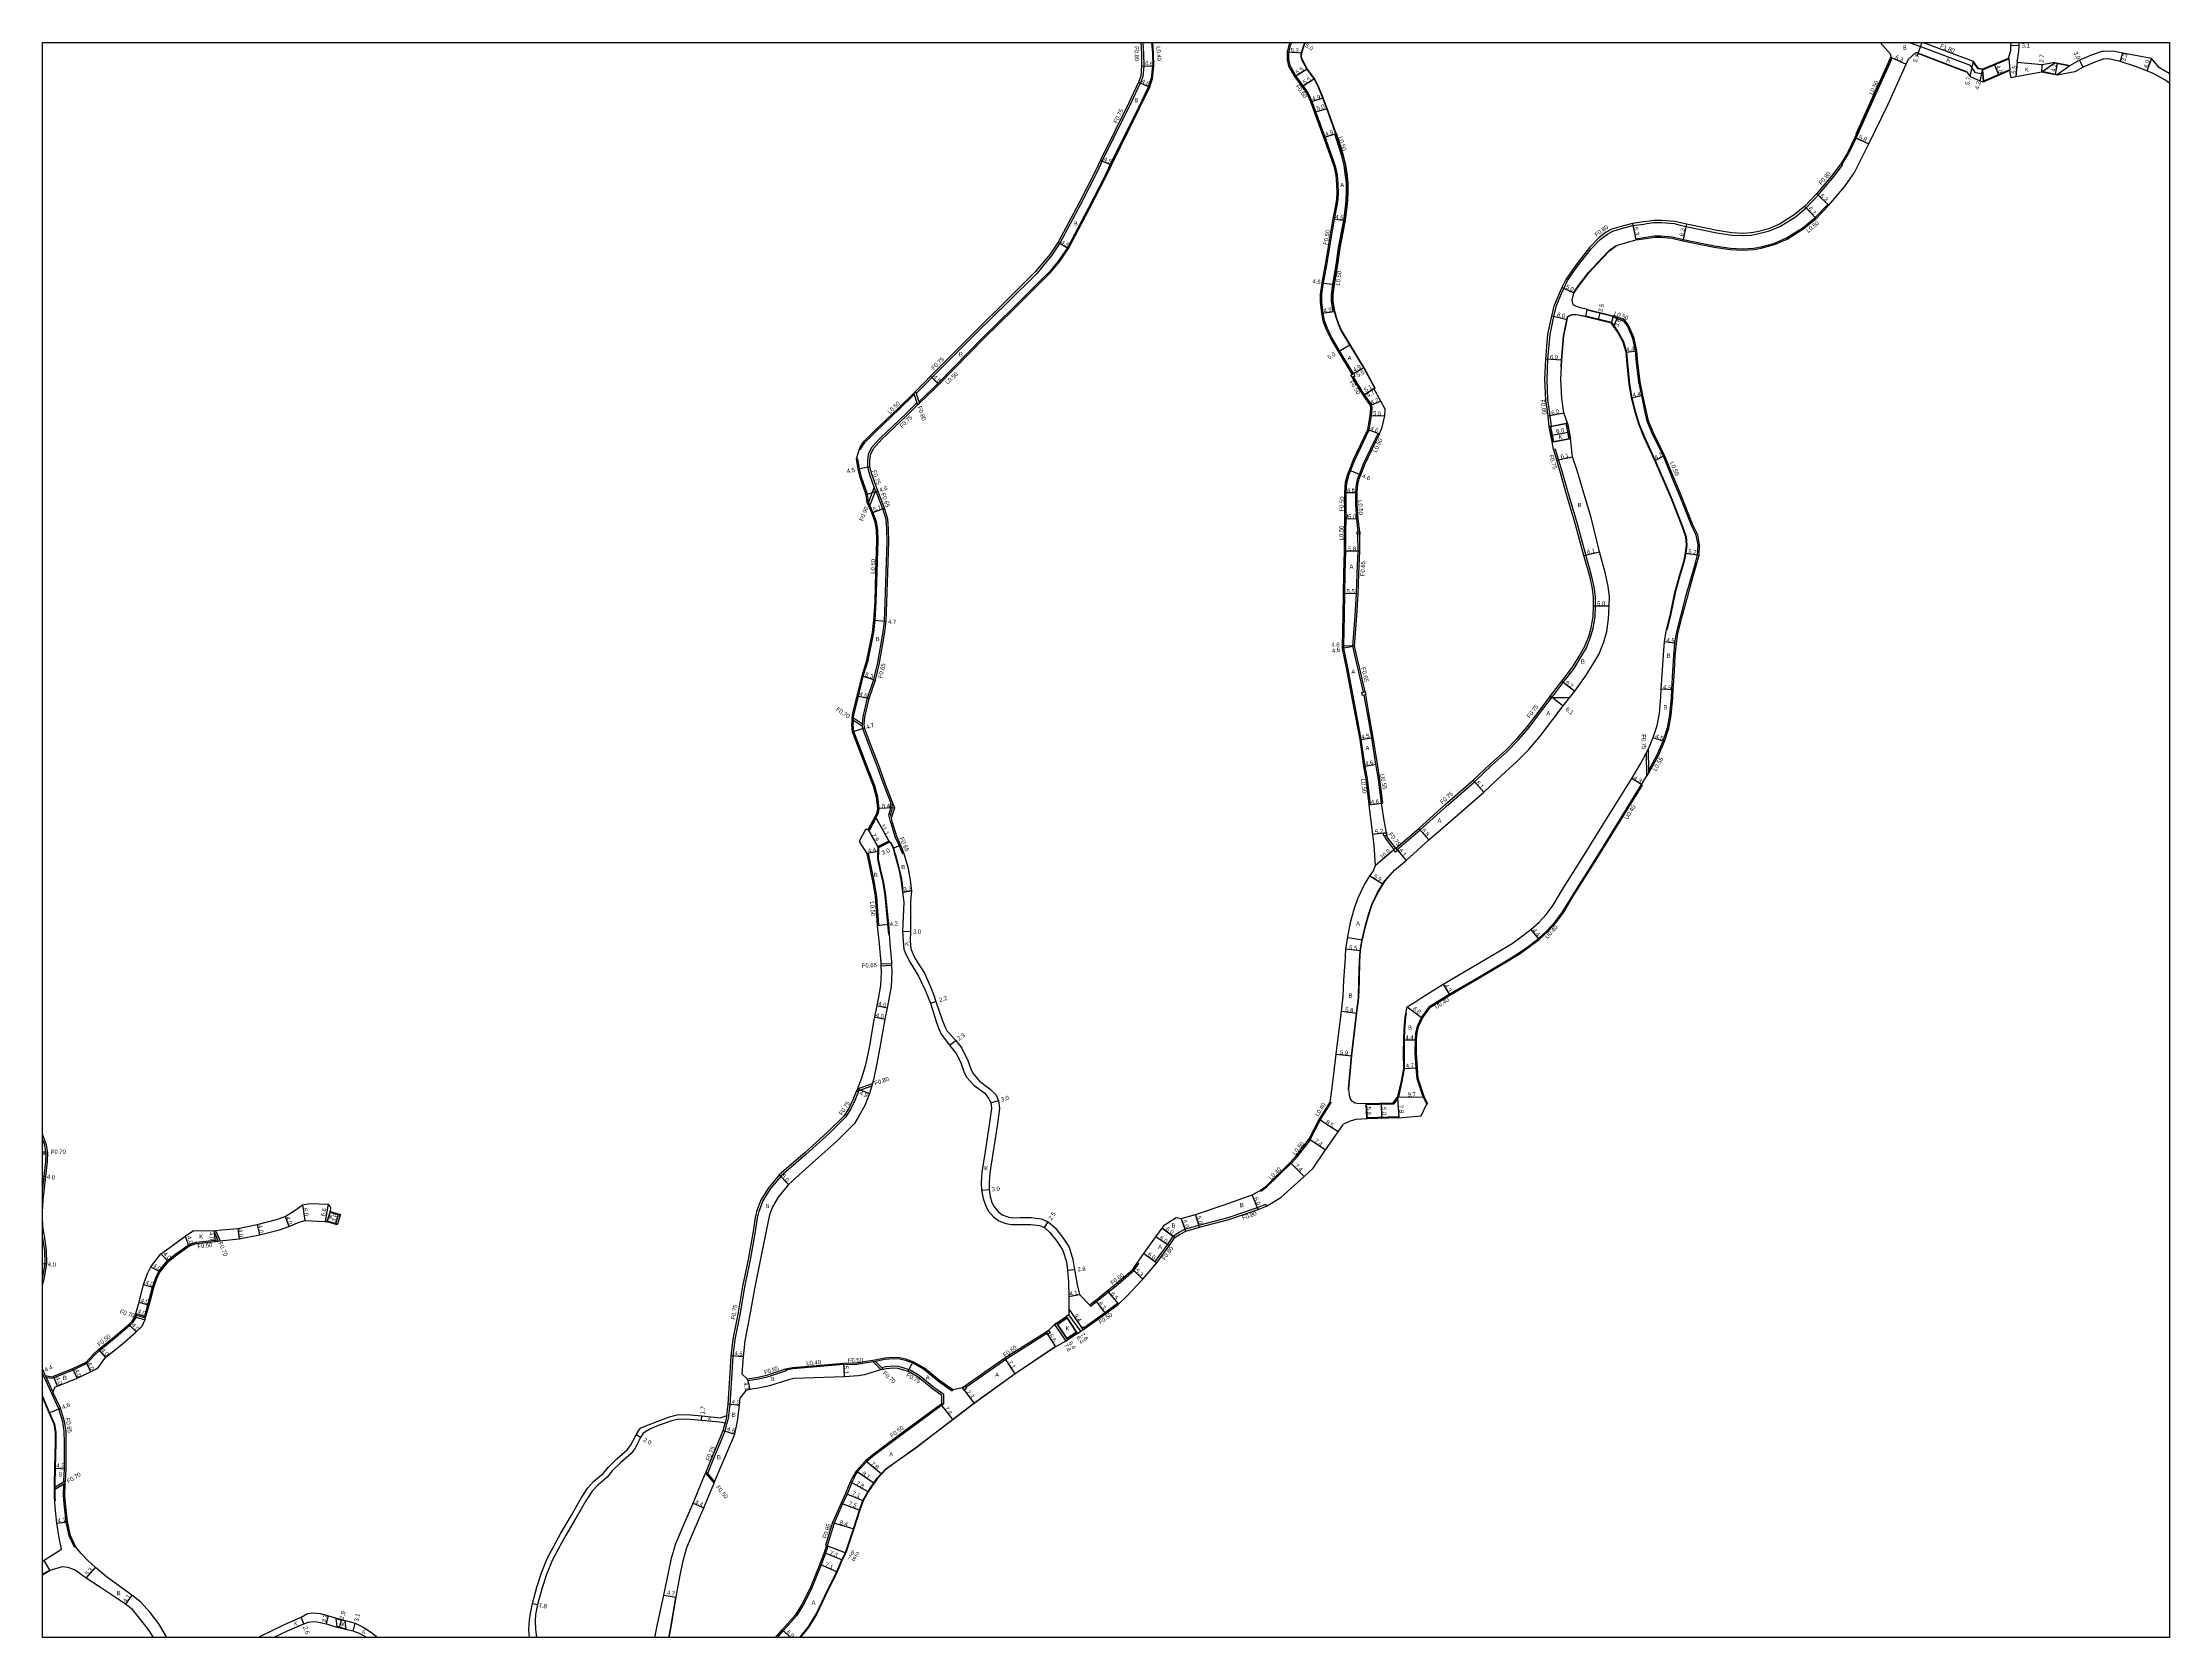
# Model space of a CAD drawing. Header units: metres. Extents: x -20000 to -17600, y -108000 to -105000.
# Drawn here: x -19200 to -18400, y -106800 to -106200 of the extents above; entities that cross this region are included whole.
import ezdxf

# ---------------------------------------------------------------- set-up
doc = ezdxf.new("R2010")
doc.units = ezdxf.units.M
doc.header["$LTSCALE"] = 2.5
for name, color, linetype in [('側溝・桝', 7, 'Continuous'), ('図郭', 7, 'Continuous'), ('幅員', 7, 'Continuous'), ('歩道・分離帯・安全施設', 7, 'Continuous'), ('舗装', 7, 'Continuous'), ('道路', 7, 'Continuous')]:
    doc.layers.add(name, color=color, linetype=linetype)
doc.styles.get("Standard").update_dxf_attribs({"font": ''})
doc.styles.get('Standard').set_extended_font_data('@MS PGothic')

msp = doc.modelspace()

# ---------------------------------------------------------------- linework, layer by layer
at = {"layer": '側溝・桝'}
for points in [[(-18786.14, -106200), (-18785.86, -106204.18), (-18785.83, -106208.79), (-18786.14, -106212.78), (-18787.06, -106215.28)], [(-18782.83, -106200), (-18782.56, -106204.06), (-18782.43, -106208.91)], [(-18706.91, -106324.56), (-18712.13, -106315.98), (-18715.25, -106310.61), (-18716.6, -106307.86), (-18717.78, -106304.73), (-18718.37, -106301.8), (-18718.81, -106297.54), (-18718.78, -106294.68), (-18718.16, -106290.45), (-18716.86, -106283), (-18715.8, -106276.85), (-18714.83, -106270.84), (-18714.02, -106266.46), (-18713, -106261.36), (-18712.68, -106258.94), (-18712.53, -106256.26), (-18712.66, -106253.3), (-18712.98, -106249.78), (-18713.61, -106246.96), (-18714.55, -106244.03), (-18717.6, -106235.59), (-18721.09, -106226.06), (-18722.49, -106222.14), (-18723.9, -106218.96), (-18725.84, -106216.21), (-18728.55, -106212.49), (-18730.71, -106208.67), (-18731.18, -106206.37), (-18731.18, -106203.7), (-18730.5, -106200.69), (-18730.11, -106200)], [(-18494.18, -106201.37), (-18498.21, -106200)], [(-18523.22, -106245.96), (-18520.63, -106241.68), (-18517.88, -106235.99), (-18511.13, -106220.82), (-18505.22, -106207.94)], [(-18505.22, -106207.94), (-18504.34, -106205.72)], [(-18504.79, -106205.52), (-18504.34, -106205.72)], [(-18470.66, -106211.83), (-18472.91, -106211.36), (-18474.83, -106208.66), (-18494.18, -106201.37)], [(-18782.53, -106208.91), (-18782.98, -106213.4), (-18784.02, -106216.55), (-18787.82, -106224.48), (-18798.42, -106245.87), (-18800.35, -106250.04), (-18806.72, -106262.42), (-18814.54, -106277.2), (-18817.99, -106282.29), (-18821.2, -106286.21)], [(-18787.1, -106215.26), (-18790.73, -106223.03), (-18801.38, -106244.52), (-18803.27, -106248.63), (-18809.59, -106260.89), (-18817.33, -106275.53), (-18820.35, -106279.98)], [(-18787.06, -106215.28), (-18787.1, -106215.26), (-18787.8, -106214.97)], [(-18782.53, -106208.91), (-18782.43, -106208.91), (-18782.03, -106208.92)], [(-18470.66, -106211.83), (-18470.3, -106210.32)], [(-18714.52, -106301.21), (-18715.21, -106297.38), (-18715.18, -106294.91), (-18714.7, -106290.92), (-18713.49, -106283.57), (-18712.52, -106277.28), (-18711.48, -106271.3), (-18710.55, -106266.89), (-18709.87, -106261.87), (-18709.66, -106259.35), (-18709.55, -106256.32), (-18709.59, -106252.83), (-18709.98, -106249.22), (-18710.4, -106246.23), (-18711.3, -106242.72), (-18713.9, -106234.38)], [(-18713.9, -106234.38), (-18713.42, -106234.22)], [(-18584.02, -106268.66), (-18581.88, -106269.17), (-18570.24, -106271.56), (-18564.63, -106272.41), (-18560.53, -106272.65), (-18557.2, -106272.44), (-18554.94, -106271.99), (-18550.38, -106270.79), (-18546.32, -106269.08), (-18540.72, -106265.53), (-18536.62, -106262.2), (-18532.19, -106257.44), (-18526.66, -106250.96), (-18522.97, -106246.12)], [(-18523.63, -106245.67), (-18523.22, -106245.96), (-18522.97, -106246.12)], [(-18600.77, -106273.8), (-18596.91, -106273.21), (-18593.61, -106272.69), (-18591.19, -106272.67), (-18587.06, -106273.08), (-18582.95, -106274.05), (-18571.13, -106276.49), (-18565.14, -106277.39), (-18560.51, -106277.66), (-18556.45, -106277.41), (-18553.63, -106276.82), (-18548.76, -106275.54), (-18544, -106273.52), (-18537.79, -106269.6), (-18533.2, -106265.87), (-18528.54, -106260.87), (-18528.54, -106260.86)], [(-18528.54, -106260.86), (-18528.17, -106261.2)], [(-18630.51, -106298.98), (-18628.73, -106294.46), (-18627.78, -106292.47), (-18626.39, -106289.56), (-18622.66, -106284.17), (-18617.57, -106277.65), (-18614.16, -106274.1), (-18611.38, -106272.07), (-18609.4, -106270.99), (-18606.07, -106270.02), (-18601.78, -106268.89), (-18597.66, -106268.27), (-18596.56, -106268.1)], [(-18596.56, -106268.1), (-18594.02, -106267.69), (-18590.96, -106267.67), (-18586.24, -106268.14), (-18584.02, -106268.66)], [(-18820.35, -106279.98), (-18826.06, -106286.84)], [(-18600.77, -106273.8), (-18600.67, -106274.28)], [(-18870.37, -106335.15), (-18865.14, -106330.2), (-18863.23, -106328.33), (-18846.14, -106310.8), (-18835.04, -106299.91), (-18823.84, -106288.8), (-18821.2, -106286.21)], [(-18867.91, -106328.55), (-18865.53, -106326.03), (-18848.22, -106308.72), (-18837.04, -106297.74), (-18826.06, -106286.84)], [(-18714.52, -106301.21), (-18714.02, -106301.13)], [(-18632.47, -106344.4), (-18632.91, -106340.36), (-18633.76, -106334.4), (-18634.11, -106326.66), (-18633.76, -106319.16), (-18632.96, -106309.86), (-18631.59, -106303.08), (-18630.51, -106298.98)], [(-18609.34, -106303.27), (-18609.26, -106302.93)], [(-18590.32, -106355.55), (-18590.33, -106355.53), (-18594.56, -106347.04), (-18596.46, -106342.47), (-18597.46, -106337.89), (-18598.51, -106332.79), (-18599.56, -106327.69), (-18600.48, -106320.44), (-18600.9, -106316.04), (-18601.87, -106311.33), (-18603.86, -106306.6), (-18605.27, -106304.79), (-18609.34, -106303.27)], [(-18709.69, -106377.7), (-18709.62, -106373.96), (-18709.63, -106369.26), (-18709.36, -106365.65), (-18708.69, -106362.84), (-18708, -106361.11), (-18706.4, -106357.11), (-18700.98, -106345.72), (-18700.34, -106341.94), (-18700.17, -106340.38), (-18699.91, -106337.73), (-18700.01, -106336.34), (-18702.79, -106332.48), (-18706.91, -106325.8)], [(-18892.31, -106353.1), (-18891.99, -106352.41), (-18891.23, -106351.2), (-18890.58, -106350.31), (-18886.88, -106346.6), (-18877.64, -106337.75), (-18872.13, -106332.39)], [(-18886.58, -106368.88), (-18886.68, -106368.59), (-18887.15, -106367.29), (-18888.81, -106362.65), (-18889.57, -106359.73), (-18889.6, -106357.2), (-18889.31, -106354.9), (-18888.12, -106352.27), (-18884.8, -106348.7), (-18875.59, -106339.88), (-18871.1, -106335.51)], [(-18872.31, -106331.87), (-18872.13, -106332.39), (-18871.1, -106335.51), (-18870.84, -106336.3)], [(-18871.67, -106331.25), (-18871.49, -106331.77), (-18871.41, -106332.04), (-18870.37, -106335.15), (-18870.2, -106335.68)], [(-18867.91, -106328.55), (-18871.41, -106332.04)], [(-18705.09, -106384.04), (-18705.69, -106379.36), (-18706.02, -106373.82), (-18706.03, -106369.22), (-18705.79, -106366.21), (-18705.25, -106363.93), (-18704.66, -106362.45), (-18703.09, -106358.55), (-18698.96, -106349.85), (-18697.64, -106347.04)], [(-18697.64, -106347.04), (-18697.17, -106347.22)], [(-18632.47, -106344.4), (-18632.77, -106344.46), (-18633.26, -106344.55)], [(-18886.55, -106491.64), (-18885.63, -106489.82), (-18885.35, -106488.18), (-18885.86, -106483.85), (-18886.98, -106479.62), (-18889.37, -106473.57), (-18892.86, -106464.41), (-18894.83, -106459.24), (-18895.12, -106456.83), (-18894.97, -106454.86), (-18894.92, -106454.05), (-18894.84, -106453.01), (-18893.09, -106445.84), (-18891.28, -106438.32), (-18889.42, -106432.53), (-18887.32, -106421.97), (-18886.88, -106417.29), (-18886.39, -106410.31), (-18886.12, -106399.1), (-18885.74, -106387.31), (-18885.78, -106383.18), (-18886.36, -106380.3), (-18887.67, -106376.73), (-18888.8, -106374.09), (-18889.31, -106372.91), (-18889.75, -106369.95), (-18892.01, -106363.5), (-18892.75, -106360.37), (-18893.3, -106356.58)], [(-18893.79, -106356.65), (-18893.3, -106356.58)], [(-18892.77, -106352.88), (-18892.31, -106353.1)], [(-18690.55, -106503.64), (-18681.87, -106496.22), (-18672.06, -106487.35), (-18661.45, -106478.09), (-18654.83, -106471.86), (-18649.22, -106466.82), (-18644.79, -106462.38), (-18640.82, -106457.71), (-18636.14, -106451.44), (-18632.2, -106446.27), (-18628, -106440.74), (-18623.97, -106435.43), (-18621.36, -106431.27), (-18619.29, -106427.69), (-18617.71, -106423.7), (-18616.74, -106420.37), (-18616.04, -106416.04), (-18615.83, -106411.96), (-18615.91, -106408.76), (-18616.3, -106405.43), (-18617.22, -106401.06), (-18619.57, -106392.77), (-18622.8, -106380.69), (-18626.34, -106368.92), (-18628.32, -106361.69), (-18629.76, -106356.89), (-18630.77, -106353.51), (-18630.91, -106352.94)], [(-18630.91, -106352.94), (-18631.64, -106353.13)], [(-18596.01, -106473.92), (-18592.64, -106467.99), (-18590.49, -106462.75), (-18588.85, -106457.84), (-18587.94, -106452.94), (-18587.36, -106446.49), (-18587.18, -106443.54), (-18586.76, -106436.47), (-18586.42, -106430.67), (-18585.99, -106425.96), (-18585.46, -106422.17), (-18583.84, -106415.76), (-18581.72, -106407.95), (-18579.91, -106401.43), (-18578.54, -106396.7), (-18577.49, -106392.81), (-18577.29, -106389.02), (-18577.96, -106385.28), (-18579.84, -106381.35), (-18584.06, -106370.88), (-18586.93, -106364.01), (-18590.36, -106355.58)], [(-18590.36, -106355.58), (-18590.32, -106355.55), (-18589.87, -106355.32)], [(-18887.15, -106367.29), (-18889.31, -106372.91)], [(-18882.18, -106482.81), (-18883.84, -106478.51), (-18885.78, -106472.88), (-18889.57, -106463.16), (-18891.51, -106458), (-18891.57, -106457.2), (-18891.64, -106456.3), (-18891.36, -106453.66), (-18889.72, -106446.59), (-18887.35, -106439.64), (-18885.83, -106433.19), (-18883.95, -106422.45), (-18883.35, -106417.62), (-18883.04, -106410.59), (-18882.65, -106399.29), (-18882.32, -106387.63), (-18882.47, -106383.1), (-18882.7, -106379.46), (-18883.95, -106375.39), (-18885.22, -106372.13), (-18886.47, -106368.87), (-18886.48, -106368.85)], [(-18886.68, -106368.59), (-18888.8, -106374.09)], [(-18886.58, -106368.88), (-18886.48, -106368.85), (-18885.86, -106368.65)], [(-18700.49, -106486.66), (-18701.68, -106476.93), (-18702.5, -106472.25), (-18703.97, -106462.16), (-18705.54, -106453.76), (-18707.11, -106445.18), (-18708.97, -106435.72), (-18710.5, -106427.83), (-18710.55, -106427.51), (-18710.57, -106426.97), (-18710.34, -106415.48), (-18710.18, -106407.34), (-18710.04, -106399.59), (-18709.85, -106391.32), (-18709.79, -106384.39), (-18709.7, -106379.23), (-18709.69, -106378.6), (-18709.69, -106378.59)], [(-18703.18, -106444.38), (-18705.31, -106435.17), (-18707.13, -106427.1), (-18706.34, -106415.61), (-18705.83, -106407.31), (-18705.53, -106399.79), (-18705.2, -106391.34), (-18705.23, -106384.94), (-18705.23, -106384.94)], [(-18695.87, -106486.13), (-18697.08, -106476.24), (-18697.92, -106471.44), (-18699.47, -106461.45), (-18700.96, -106452.96), (-18702.33, -106445.45)], [(-18894.97, -106454.86), (-18891.57, -106457.2)], [(-18894.92, -106454.05), (-18891.64, -106456.3)], [(-18596.79, -106467.32), (-18596.75, -106476.15)], [(-18596.04, -106465.91), (-18596.01, -106473.92), (-18596.01, -106474.95)], [(-18679.38, -106599.25), (-18678.94, -106599.23), (-18680.36, -106596.44), (-18681.64, -106592.68), (-18682.53, -106589.72), (-18682.89, -106585.67), (-18683.26, -106579.95), (-18683.17, -106575.15), (-18683.02, -106572.56), (-18682.43, -106570.12), (-18680.94, -106566.97), (-18679.55, -106564.99), (-18677.92, -106562.85), (-18670.71, -106558.31), (-18660.66, -106552.52), (-18649.97, -106546.19), (-18644.63, -106542.9), (-18641.02, -106540.35), (-18637.13, -106537.4), (-18633.74, -106534.32), (-18630.71, -106531.07), (-18627.81, -106527.18), (-18624.49, -106521.53), (-18615.98, -106508.03), (-18610.07, -106498.53), (-18598.25, -106479.32)], [(-18598.59, -106479.11), (-18598.25, -106479.32)], [(-18880.94, -106485.95), (-18882.18, -106482.81)], [(-18881.02, -106488.48), (-18880.94, -106485.95)], [(-18880.38, -106488.6), (-18880.28, -106485.84)], [(-18700.49, -106486.66), (-18700.98, -106486.72)], [(-18695.87, -106486.13), (-18696.41, -106486.2)], [(-18886.55, -106491.64), (-18886.6, -106491.53)], [(-18881.72, -106490.51), (-18881.02, -106488.48)], [(-18880.99, -106493.5), (-18881.72, -106490.51)], [(-18881.02, -106490.47), (-18880.38, -106488.6)], [(-18881.02, -106490.47), (-18880.74, -106491.68)], [(-18880.99, -106493.5), (-18879.42, -106498.74), (-18877.84, -106502.23), (-18876.6, -106505.25)], [(-18691.61, -106503.56), (-18694.88, -106499.3), (-18695.08, -106498.49), (-18695.09, -106498.45)], [(-18889.45, -106505.03), (-18889.94, -106505.13)], [(-18889.45, -106505.03), (-18888.2, -106511.15), (-18887.08, -106516.71), (-18886.38, -106521.25), (-18885.54, -106532.07)], [(-18875.98, -106505.04), (-18876.6, -106505.25)], [(-18885.54, -106532.07), (-18886.04, -106532.12)], [(-18884.71, -106546.64), (-18880.71, -106546.47)], [(-18884.68, -106547.29), (-18880.68, -106547.11)], [(-18893.5, -106593.58), (-18887.81, -106591.58)], [(-18892.96, -106594.23), (-18893.21, -106594.85), (-18894.52, -106598.02), (-18896.1, -106601.37), (-18898.02, -106604.3), (-18904.11, -106610.37), (-18912.92, -106618.34), (-18922.33, -106626.49), (-18926.58, -106631.63), (-18929.13, -106635.8), (-18930.72, -106640.07)], [(-18893.91, -106594.57), (-18892.96, -106594.23), (-18888.09, -106592.52)], [(-18719.49, -106605.37), (-18715.33, -106598.77)], [(-18715.71, -106598.62), (-18715.33, -106598.77)], [(-18723.21, -106612.68), (-18723.2, -106612.67), (-18719.49, -106605.37)], [(-19200, -106632.02), (-19199.37, -106626.49), (-19198.78, -106620.93), (-19198.66, -106618.01), (-19198.65, -106617.72), (-19198.73, -106617.31), (-19199.19, -106614.8), (-19200, -106612.57)], [(-18730.38, -106621.71), (-18727.91, -106619.07), (-18723.13, -106612.74)], [(-18723.13, -106612.74), (-18723.21, -106612.68), (-18723.54, -106612.46)], [(-19200, -106617.32), (-19198.73, -106617.31)], [(-19200, -106618.02), (-19198.66, -106618.01)], [(-18741.76, -106632.16), (-18739.54, -106630.5), (-18730.45, -106621.64)], [(-18730.74, -106621.36), (-18730.45, -106621.64), (-18730.38, -106621.71)], [(-18741.98, -106631.82), (-18741.76, -106632.16)], [(-18781.51, -106658.55), (-18781.49, -106658.52), (-18776.93, -106652.24), (-18774.64, -106648.95), (-18772.52, -106647.57), (-18770.33, -106646.36), (-18765.02, -106644.92), (-18754.06, -106641.98), (-18743.03, -106638.28), (-18739.94, -106636.98)], [(-18739.58, -106637.7), (-18739.94, -106636.98)], [(-19135.62, -106647.05), (-19134.17, -106650.4), (-19133.96, -106650.88)], [(-19134.9, -106646.96), (-19133.24, -106650.79)], [(-18941.87, -106716.56), (-18941.33, -106712.33), (-18940.67, -106700.58), (-18940.25, -106694.06), (-18939.47, -106687.87), (-18937.53, -106677.95), (-18935.85, -106668.1), (-18933.77, -106657.95), (-18931.94, -106648.02), (-18930.93, -106641.4)], [(-18930.72, -106640.07), (-18930.93, -106641.4)], [(-19200, -106665.18), (-19199.96, -106665.05), (-19199.06, -106659.42), (-19199.15, -106654.36), (-19199.84, -106649.87), (-19200, -106648.88)], [(-19161.73, -106679.65), (-19161.57, -106679.11), (-19160.34, -106674.88), (-19158.61, -106668.23), (-19157.43, -106664.77), (-19156.2, -106662.22), (-19153.01, -106658.19), (-19150.3, -106655.99), (-19145.18, -106652.37), (-19142.16, -106651.32), (-19137.61, -106650.82), (-19135.19, -106650.52), (-19134.17, -106650.4)], [(-18805.88, -106675.36), (-18803.58, -106673.66), (-18799.16, -106670.09), (-18795.51, -106667.24), (-18789.51, -106662.01), (-18787.65, -106659.33)], [(-18788.14, -106658.99), (-18787.65, -106659.33)], [(-18781.51, -106658.55), (-18780.86, -106659.01)], [(-19198.7, -106702.05), (-19196.48, -106702.51), (-19195.64, -106702.16), (-19188.37, -106699.26), (-19183.36, -106696.85), (-19182.08, -106695.54), (-19180.43, -106693.75), (-19178.6, -106692.03), (-19172.27, -106686.96), (-19167.26, -106682.64), (-19165.94, -106681.35), (-19164.84, -106679.58), (-19164.8, -106679.46), (-19164.6, -106678.79)], [(-19164.6, -106678.79), (-19165.08, -106678.65)], [(-19164.8, -106679.46), (-19161.45, -106680.47)], [(-19164.6, -106678.79), (-19161.73, -106679.65), (-19161.25, -106679.8)], [(-18808.25, -106683.34), (-18800.53, -106677.87), (-18795.65, -106674.2)], [(-18806.24, -106674.88), (-18805.88, -106675.36)], [(-18795.65, -106674.2), (-18795.33, -106674.58)], [(-18822.22, -106685.61), (-18837.67, -106695.4), (-18852.76, -106706.02)], [(-18857.92, -106707.3), (-18862.98, -106703.75), (-18868.59, -106699.12), (-18872.53, -106696.84), (-18875.45, -106695.82), (-18877.73, -106695.28), (-18879.91, -106695.14), (-18883.24, -106695.41), (-18886.07, -106696.02), (-18886.72, -106696.13), (-18887.55, -106696.29), (-18890.73, -106696.86), (-18893.73, -106697.26), (-18898.61, -106697.38), (-18898.61, -106697.38)], [(-19199.57, -106701.72), (-19200, -106700.65)], [(-19196.66, -106707.94), (-19199.57, -106701.72)], [(-19198.96, -106701.48), (-19198.62, -106702.22), (-19196.07, -106707.67)], [(-18934.73, -106703.41), (-18934.88, -106702.77)], [(-18920.34, -106699.68), (-18927.46, -106702.07), (-18930.74, -106702.83), (-18934.73, -106703.41)], [(-18920.5, -106699.05), (-18920.4, -106699.44), (-18920.34, -106699.68)], [(-18898.62, -106697.28), (-18917.8, -106698.94), (-18920.4, -106699.44)], [(-18898.61, -106697.38), (-18898.62, -106697.28), (-18898.64, -106696.88)], [(-18887.55, -106696.29), (-18884.51, -106699.36)], [(-18886.72, -106696.13), (-18884.32, -106698.56), (-18883.69, -106699.19)], [(-18860.99, -106708.63), (-18864.71, -106706.02), (-18870.22, -106701.46), (-18873.72, -106699.44), (-18876.25, -106698.56), (-18878.15, -106698.11), (-18879.88, -106698), (-18882.83, -106698.24), (-18884.32, -106698.56)], [(-19192.08, -106741.58), (-19192.05, -106741.13), (-19191.8, -106736.51), (-19191.76, -106726.71), (-19191.82, -106722.41), (-19192.42, -106718.91), (-19193.88, -106713.99), (-19196.66, -106707.94)], [(-18861, -106712.08), (-18860.99, -106708.63)], [(-18857.63, -106706.9), (-18857.92, -106707.3)], [(-18949.84, -106738.3), (-18949.69, -106737.93), (-18947.7, -106733.13), (-18943.26, -106722.33), (-18942.56, -106719.56)], [(-18942.61, -106716.46), (-18943.29, -106719.38)], [(-18941.87, -106716.56), (-18942.56, -106719.56)], [(-18861, -106712.08), (-18875.84, -106723.06), (-18886.92, -106731.3), (-18890.11, -106733.88), (-18893.58, -106737.7), (-18894.8, -106739.87)], [(-18861.75, -106712.01), (-18861, -106712.08)], [(-19191.45, -106742.01), (-19191.96, -106742.32), (-19195.51, -106744.5)], [(-19191.4, -106741.16), (-19192.08, -106741.58), (-19195.5, -106743.67)], [(-19188.01, -106765.98), (-19189.99, -106761.79), (-19191.1, -106756.58), (-19191.72, -106750.84), (-19192.07, -106746.68), (-19191.96, -106742.32)], [(-18950.6, -106738.16), (-18947.43, -106742.01)], [(-18950.38, -106737.64), (-18949.84, -106738.3), (-18947.21, -106741.49)], [(-18894.67, -106739.94), (-18895.65, -106741.7), (-18897.33, -106746.11), (-18899.05, -106749.77), (-18902.24, -106756.97), (-18904.92, -106765.52)], [(-18895.23, -106739.63), (-18894.8, -106739.87), (-18894.67, -106739.94)], [(-19187.56, -106765.76), (-19188.01, -106765.98)], [(-18904.64, -106765.62), (-18905.47, -106768.25), (-18907.16, -106772.68), (-18910.85, -106781.96), (-18913.93, -106787.91), (-18916.44, -106791.88), (-18921.4, -106797.45)], [(-18905.16, -106765.43), (-18904.92, -106765.52), (-18904.64, -106765.62)], [(-18923.6, -106800), (-18921.4, -106797.45)]]:
    msp.add_lwpolyline(points, dxfattribs=at)
for points in [[(-18707.87, -106325.09), (-18707.35, -106324.8), (-18706.91, -106324.56), (-18706.38, -106325.52), (-18706.91, -106325.8), (-18707.34, -106326.06)], [(-18710.19, -106378.59), (-18710.19, -106377.69), (-18709.69, -106377.7), (-18709.29, -106377.69), (-18709.29, -106378.59), (-18709.69, -106378.59)], [(-18705.48, -106384.94), (-18705.48, -106384.04), (-18705.09, -106384.04), (-18704.58, -106384.04), (-18704.58, -106384.94), (-18705.23, -106384.94)], [(-18703.51, -106445.66), (-18703.73, -106444.48), (-18703.18, -106444.38), (-18702.54, -106444.27), (-18702.33, -106445.45), (-18702.87, -106445.55)], [(-18695.44, -106498.49), (-18695.59, -106497.41), (-18694.5, -106497.25), (-18694.4, -106498), (-18694.35, -106498.34), (-18695.09, -106498.45)], [(-18691.16, -106504.62), (-18691.88, -106503.79), (-18691.61, -106503.56), (-18691.04, -106503.07), (-18690.55, -106503.64), (-18690.33, -106503.91)], [(-18821.95, -106686.03), (-18822.22, -106685.61), (-18822.54, -106685.1), (-18821.61, -106684.51), (-18821.02, -106685.44)], [(-18808.61, -106684.21), (-18809.07, -106683.55), (-18808.42, -106683.09), (-18808.25, -106683.34), (-18807.96, -106683.75)], [(-18853.35, -106706.92), (-18853.92, -106706.1), (-18853.09, -106705.53), (-18852.76, -106706.02), (-18852.53, -106706.35)]]:
    msp.add_lwpolyline(points, close=True, dxfattribs=at)
at = {"layer": '図郭'}
msp.add_lwpolyline([(-19200, -106200), (-18400, -106200), (-18400, -106800), (-19200, -106800)], close=True, dxfattribs=at)
at = {"layer": '幅員'}
for points in [[(-18725.21, -106200.42), (-18725.84, -106200)], [(-18493.08, -106200), (-18495.08, -106205.2)], [(-18726.39, -106203.99), (-18731.68, -106203.65)], [(-18504.79, -106205.52), (-18499.05, -106208.1)], [(-18474.96, -106212.72), (-18473.68, -106207.17)], [(-18456.54, -106201.22), (-18459.64, -106201.09)], [(-18457.26, -106207.47), (-18457.84, -106212.94)], [(-18442.89, -106211.98), (-18442.05, -106207.86)], [(-18432.52, -106209.31), (-18433.82, -106206.61)], [(-18418.49, -106207.18), (-18417.6, -106204.01)], [(-18406.8, -106206.03), (-18408.56, -106210.6)], [(-18787.8, -106214.97), (-18783.55, -106216.74)], [(-18786.63, -106208.76), (-18782.03, -106208.92)], [(-18728.98, -106212.76), (-18724.32, -106209.84)], [(-18726.25, -106216.51), (-18721.6, -106213.57)], [(-18470.3, -106210.32), (-18471.27, -106214.41)], [(-18465.85, -106208.41), (-18464.27, -106212.09)], [(-18447.97, -106211.13), (-18447.88, -106208.43)], [(-18722.95, -106222.33), (-18718.28, -106220.84)], [(-18721.56, -106226.22), (-18716.78, -106224.76)], [(-18718.08, -106235.75), (-18713.42, -106234.22)], [(-18518.34, -106235.78), (-18513.04, -106238.14)], [(-18802.06, -106244.2), (-18797.97, -106246.08)], [(-18532.85, -106266.23), (-18537.15, -106261.63)], [(-18528.17, -106261.2), (-18532.78, -106256.91)], [(-18714.51, -106266.38), (-18710.05, -106266.97)], [(-18601.94, -106268.11), (-18600.67, -106274.28)], [(-18581.71, -106268.39), (-18583.06, -106274.54)], [(-18817.97, -106275.14), (-18814.11, -106277.46)], [(-18718.66, -106290.37), (-18714.2, -106290.99)], [(-18623.99, -106294.28), (-18628.5, -106292.13)], [(-18718.87, -106301.87), (-18714.02, -106301.13)], [(-18626.53, -106304.31), (-18632.37, -106302.91)], [(-18614.72, -106304.17), (-18614.13, -106301.74)], [(-18607.58, -106303.4), (-18609.1, -106306.66)], [(-18712.56, -106316.23), (-18708.26, -106313.68)], [(-18628.57, -106319.51), (-18634.55, -106319.11)], [(-18604.37, -106316.47), (-18600.4, -106315.96)], [(-18862.88, -106328.68), (-18866.06, -106325.5)], [(-18703.06, -106322.43), (-18707.87, -106325.09)], [(-18703.06, -106322.43), (-18707.35, -106324.8)], [(-18698.91, -106330), (-18703.19, -106332.77)], [(-18703.19, -106332.77), (-18699.25, -106330.21)], [(-18696.63, -106334.92), (-18700.53, -106336.5)], [(-18602.31, -106333.65), (-18598.02, -106332.69)], [(-18700.67, -106340.33), (-18695.17, -106340.43)], [(-18633.71, -106340.46), (-18627.82, -106339.31)], [(-18701.47, -106345.57), (-18697.17, -106347.22)], [(-18632.17, -106347.65), (-18626.27, -106346.53)], [(-18888.82, -106359.63), (-18893.24, -106360.47)], [(-18630.48, -106357.1), (-18624.52, -106355.81)], [(-18593.61, -106357.25), (-18589.87, -106355.32)], [(-18708.47, -106360.93), (-18704.2, -106362.64)], [(-18885.86, -106368.65), (-18890.23, -106370.09)], [(-18888.13, -106376.91), (-18883.34, -106375.17)], [(-18710.13, -106369.24), (-18705.53, -106369.24)], [(-18705.2, -106379.32), (-18710.2, -106379.22)], [(-18704.55, -106391.35), (-18710.35, -106391.31)], [(-18620.3, -106392.97), (-18614.35, -106391.59)], [(-18582.08, -106392.07), (-18576.94, -106392.87)], [(-18705.18, -106407.34), (-18710.68, -106407.33)], [(-18616.58, -106411.95), (-18610.78, -106411.95)], [(-18887.38, -106417.25), (-18882.7, -106417.68)], [(-18706.47, -106427.05), (-18711.07, -106426.98)], [(-18706.47, -106427.05), (-18710.99, -106427.92)], [(-18585.44, -106426.03), (-18589.91, -106425.5)], [(-18891.77, -106438.19), (-18886.72, -106439.82)], [(-18893.57, -106445.72), (-18889.09, -106446.77)], [(-18632.8, -106445.81), (-18628, -106449.58)], [(-18628.59, -106440.29), (-18623.65, -106444.03)], [(-18586.63, -106443.57), (-18591.13, -106443.3)], [(-18895.32, -106459.36), (-18890.87, -106457.86)], [(-18704.46, -106462.24), (-18700.01, -106461.54)], [(-18594.19, -106461.38), (-18589.97, -106462.95)], [(-18703, -106472.33), (-18698.47, -106471.53)], [(-18661.96, -106477.53), (-18657.87, -106482.06)], [(-18598.59, -106479.11), (-18602.25, -106476.85)], [(-18879.46, -106487.92), (-18885.85, -106488.18)], [(-18700.98, -106486.72), (-18696.41, -106486.2)], [(-18886.83, -106491.12), (-18881.48, -106500.84)], [(-18678.51, -106499.98), (-18682.37, -106495.66)], [(-18889.48, -106496.05), (-18885.58, -106502.92)], [(-18880.01, -106503.13), (-18877.25, -106501.97)], [(-18694.5, -106497.25), (-18699.65, -106497.98)], [(-18691.04, -106503.07), (-18698.64, -106509.57)], [(-18691.04, -106503.07), (-18687.08, -106507.71)], [(-18885.62, -106504.31), (-18889.94, -106505.13)], [(-18873.22, -106519.16), (-18876.5, -106519.59)], [(-18700.75, -106513.5), (-18695.71, -106516.57)], [(-18886.04, -106532.12), (-18881.86, -106531.71)], [(-18876.51, -106534.33), (-18873.51, -106534.4)], [(-18640.2, -106533.71), (-18637.39, -106537.09)], [(-18704.29, -106541.75), (-18709.76, -106541.1)], [(-18673.14, -106554.29), (-18670.92, -106557.97)], [(-18887.12, -106566.55), (-18883.21, -106567.39)], [(-18886.22, -106562.3), (-18882.3, -106563.14)], [(-18866.04, -106561.42), (-18863.96, -106560.72)], [(-18711.39, -106564.44), (-18705.63, -106565.11)], [(-18686.76, -106562.73), (-18681.29, -106566.77)], [(-18858.9, -106577.13), (-18856.54, -106575.44)], [(-18687.97, -106575.12), (-18683.57, -106575.12)], [(-18713.43, -106580.59), (-18707.56, -106581.2)], [(-18687.98, -106585.93), (-18683.28, -106585.7)], [(-18893.5, -106593.58), (-18888.92, -106595.32)], [(-18843.26, -106598.84), (-18840.38, -106597.98)], [(-18702.14, -106599.07), (-18701.82, -106604.86)], [(-18696.48, -106599.33), (-18696.33, -106604.3)], [(-18690.37, -106596.73), (-18680.72, -106596.61)], [(-18690.37, -106596.73), (-18689.83, -106604.51)], [(-18712.7, -106609.78), (-18719.83, -106605.15)], [(-18723.54, -106612.46), (-18717.4, -106616.59)], [(-18725.45, -106626.54), (-18730.74, -106621.36)], [(-19200, -106626.4), (-19198.72, -106626.56)], [(-18922.87, -106625.96), (-18919.46, -106629.61)], [(-18846.88, -106631.79), (-18843.89, -106631.5)], [(-19102.27, -106637.21), (-19101.36, -106643.15)], [(-19092.55, -106637.04), (-19093.68, -106643.54)], [(-18742.75, -106639.02), (-18745.07, -106633.49)], [(-19135.62, -106647.05), (-19135.13, -106651.02)], [(-19126.58, -106646.12), (-19125.99, -106650.07)], [(-19119.26, -106644.63), (-19118.37, -106648.53)], [(-19108.79, -106641.63), (-19107.34, -106645.36)], [(-19089.67, -106644.39), (-19088.63, -106640.94)], [(-18823.11, -106645.81), (-18821.76, -106643.7)], [(-18770.03, -106647.11), (-18771.71, -106642.4)], [(-18764.81, -106645.69), (-18766.3, -106640.92)], [(-19155.49, -106655.73), (-19152.65, -106658.54)], [(-19146.3, -106649.06), (-19144.95, -106652.82)], [(-18785.76, -106655.56), (-18780.86, -106659.01)], [(-18776.28, -106652.7), (-18781.24, -106649.33)], [(-19200, -106659.35), (-19198.42, -106659.46)], [(-19159.28, -106660.56), (-19155.77, -106662.49)], [(-18814.44, -106661.8), (-18811.85, -106661.58)], [(-18789.96, -106661.61), (-18786.1, -106665.24)], [(-19161.98, -106667.26), (-19158.13, -106668.36)], [(-18814.01, -106671.7), (-18809.98, -106670.98)], [(-18799.53, -106669.62), (-18795.33, -106674.58)], [(-19164.93, -106678.13), (-19161.09, -106679.25)], [(-19163.7, -106673.9), (-19159.86, -106675.02)], [(-18811.05, -106685.11), (-18814.64, -106679.81)], [(-18814.04, -106676.54), (-18808.61, -106684.21)], [(-18809.47, -106684.78), (-18813.95, -106678.64)], [(-18803.94, -106673.18), (-18800.24, -106678.27)], [(-19167.6, -106682.27), (-19164.73, -106685.05)], [(-18822.54, -106685.1), (-18819.01, -106690.67)], [(-18819.31, -106682.24), (-18815.11, -106688.57)], [(-18818.29, -106682.27), (-18814.7, -106687.57)], [(-19178.93, -106691.66), (-19176.29, -106694.67)], [(-18936.52, -106694.41), (-18941, -106693.99)], [(-18834.14, -106700.86), (-18838, -106694.9)], [(-19199.7, -106699.66), (-19200, -106699.8)], [(-19194.33, -106705.41), (-19195.83, -106701.7)], [(-19186.99, -106702.48), (-19188.57, -106698.8)], [(-19183.65, -106696.43), (-19181.96, -106700.06)], [(-18934.88, -106702.77), (-18933.98, -106706.77)], [(-18898.37, -106701.97), (-18898.64, -106696.88)], [(-18853.92, -106706.1), (-18849.61, -106711.99)], [(-19197.52, -106715.52), (-19193.27, -106713.76)], [(-18952.12, -106718.32), (-18951.97, -106716.63)], [(-18937.9, -106712.73), (-18942.08, -106712.26)], [(-18862.15, -106712.31), (-18857.63, -106718.17)], [(-18975.03, -106724.73), (-18976.78, -106723.75)], [(-18943.97, -106722.09), (-18939.61, -106723.55)], [(-18884.47, -106738.51), (-18890.46, -106733.51)], [(-19195.34, -106736.3), (-19191.15, -106736.53)], [(-18889.44, -106745.24), (-18896.24, -106741.43)], [(-18887.31, -106741.99), (-18893.98, -106737.4)], [(-18955.34, -106749.49), (-18951.28, -106751.2)], [(-18899.64, -106749.5), (-18892.61, -106752.12)], [(-18891.36, -106748.55), (-18897.92, -106745.86)], [(-19194.67, -106757.02), (-19190.61, -106756.5)], [(-18902.85, -106756.74), (-18894.8, -106759.15)], [(-18905.53, -106765.28), (-18897.87, -106768.2)], [(-18905.16, -106765.43), (-18897.87, -106768.2)], [(-19183.56, -106777.72), (-19180.1, -106773.7)], [(-18907.67, -106772.48), (-18901.15, -106775.27)], [(-18905.99, -106768.07), (-18899.24, -106770.84)], [(-19166.4, -106784.12), (-19168.81, -106787.44)], [(-19093.14, -106794.93), (-19092.43, -106791.8)], [(-19015.65, -106787.21), (-19013.89, -106787.6)], [(-18966.29, -106784.08), (-18961.66, -106784.89)], [(-19101.74, -106794.82), (-19102.7, -106792.41)], [(-19088.34, -106796.19), (-19087.54, -106793.4)], [(-19083.18, -106797.68), (-19082.36, -106794.68)], [(-18918.58, -106800), (-18921.82, -106797.09)]]:
    msp.add_lwpolyline(points, dxfattribs=at)
at = {"layer": '歩道・分離帯・安全施設'}
for points in [[(-18713.65, -106234.06), (-18716.93, -106224.81), (-18718.42, -106220.9), (-18719.95, -106217.23), (-18721.72, -106213.65), (-18724.44, -106209.92), (-18726.16, -106206.79), (-18726.56, -106205.55), (-18726.54, -106203.96), (-18725.88, -106201.88), (-18725.34, -106200.33), (-18724.98, -106200)], [(-18504.97, -106205.55), (-18505.81, -106207.66), (-18511.72, -106220.55), (-18517.94, -106234.51)], [(-18495.38, -106203.57), (-18476.14, -106210.98)], [(-18470.45, -106210.19), (-18471.94, -106209.88), (-18473.77, -106207.3)], [(-18698.8, -106330.1), (-18698.72, -106330.05), (-18702.93, -106322.36), (-18708.13, -106313.61), (-18711.37, -106308.21), (-18712.46, -106305.9), (-18713.24, -106303.45), (-18713.88, -106301.1), (-18714.56, -106297.33), (-18714.54, -106294.95), (-18714.05, -106291.01), (-18712.85, -106283.68), (-18711.87, -106277.38), (-18710.84, -106271.42), (-18709.91, -106267), (-18709.23, -106261.94), (-18709.02, -106259.39), (-18708.89, -106256.33), (-18708.94, -106252.79), (-18709.34, -106249.12), (-18709.76, -106246.08), (-18710.68, -106242.53), (-18713.27, -106234.22)], [(-18624.13, -106294.22), (-18621.79, -106290.77), (-18618.4, -106286.41), (-18613.52, -106281.16), (-18610.63, -106278.14), (-18608.51, -106276.6), (-18608.15, -106276.4)], [(-18628.84, -106322.13), (-18628.72, -106319.5), (-18627.95, -106310.46), (-18626.68, -106304.28), (-18626.42, -106303.03), (-18624.83, -106302.31), (-18623.81, -106302.24), (-18622.41, -106302.4), (-18619.57, -106302.99)], [(-18609.77, -106305.41), (-18608.98, -106306.57), (-18607.44, -106308.69), (-18605.4, -106312.48), (-18604.23, -106316.44), (-18603.81, -106320.8), (-18603.09, -106328.55), (-18602.17, -106333.62), (-18600.79, -106339.02), (-18599.48, -106343.54), (-18597.51, -106348.29), (-18593.47, -106357.19), (-18589.76, -106365.53), (-18587.04, -106372.03), (-18582.88, -106382.64), (-18581.72, -106386.01), (-18581.53, -106388.98), (-18581.93, -106392.1), (-18582.5, -106395.2), (-18583.98, -106400.14), (-18585.89, -106406.96), (-18587.54, -106414.92), (-18589.08, -106421)], [(-18886.58, -106491.81), (-18888.99, -106496.31)], [(-18885.83, -106502.43), (-18881.83, -106500.4)], [(-18881.72, -106535.54), (-18882.01, -106531.72), (-18883.06, -106520.84), (-18883.82, -106515.98), (-18885.09, -106510.72), (-18885.79, -106507.14), (-18885.77, -106504.31), (-18885.73, -106502.92)], [(-18881.42, -106500.7), (-18880.99, -106500.88), (-18879.87, -106503.08), (-18879.38, -106504.93), (-18879.1, -106505.97), (-18877.75, -106510.92), (-18876.98, -106514.77), (-18876.44, -106518.85)], [(-18708.74, -106594.07), (-18708.76, -106593.61), (-18707.71, -106581.18), (-18705.78, -106565.09), (-18705.04, -106559.32), (-18704.84, -106553), (-18704.69, -106545.44), (-18704.44, -106541.73), (-18703.78, -106537.88), (-18702.41, -106532.01), (-18701.16, -106527.68), (-18699.99, -106524.21), (-18697.85, -106519.8), (-18695.84, -106516.49), (-18695.09, -106515.26), (-18692.69, -106512.57)], [(-18687.06, -106565.09), (-18687.37, -106566.71), (-18687.75, -106571.25), (-18687.82, -106575.12), (-18687.91, -106580.09), (-18687.83, -106585.94), (-18688.67, -106590.81), (-18689.91, -106596.1), (-18690.23, -106596.79)], [(-18915.21, -106800), (-18912.07, -106796.16), (-18908.92, -106791.03), (-18905.7, -106784.34), (-18901.28, -106775.2), (-18899.38, -106770.78), (-18898.01, -106768.14), (-18894.94, -106759.1), (-18892.75, -106752.07), (-18891.49, -106748.49), (-18889.56, -106745.16), (-18886.16, -106740.19), (-18884.58, -106738.41), (-18882.76, -106736.56), (-18871.56, -106728.6), (-18857.72, -106718.05), (-18849.7, -106711.87), (-18834.22, -106700.73), (-18819.09, -106690.55)], [(-19200, -106709.19), (-19197.38, -106715.47), (-19195.52, -106719.77), (-19195.01, -106722.71), (-19194.96, -106726.69), (-19195.19, -106736.31), (-19195.32, -106742.04), (-19195.35, -106743.68), (-19195.36, -106744.51), (-19195.41, -106746.94), (-19195.28, -106748.53)], [(-18964.4, -106800), (-18963.7, -106796.07), (-18961.81, -106784.87)]]:
    msp.add_lwpolyline(points, dxfattribs=at)
at = {"layer": '舗装'}
msp.add_line((-18774.07, -106649.54), (-18778.92, -106646.01), dxfattribs=at)
for points in [[(-18470.42, -106210.04), (-18470.3, -106210.32), (-18469.93, -106214.51), (-18469.81, -106214.79)], [(-18626.88, -106343.35), (-18632.47, -106344.4), (-18632.77, -106344.46)], [(-18631.69, -106350.16), (-18625.8, -106349.05)], [(-18633.28, -106446.45), (-18625.55, -106446.45)], [(-18876.5, -106519.59), (-18873.22, -106519.16)], [(-18709.09, -106536.73), (-18703.56, -106537.6)], [(-19091.85, -106639.97), (-19092.89, -106643.41)], [(-18778.92, -106646.01), (-18774.07, -106649.54)], [(-19146.3, -106649.06), (-19144.95, -106652.82)], [(-18874.58, -106699.94), (-18872.53, -106696.31)], [(-18942.61, -106716.46), (-18943.29, -106719.38)]]:
    msp.add_lwpolyline(points, dxfattribs=at)
at = {"layer": '道路'}
for points in [[(-18786.94, -106200), (-18786.66, -106204.21), (-18786.63, -106208.76), (-18786.93, -106212.61), (-18787.8, -106214.97), (-18791.41, -106222.71), (-18802.06, -106244.2), (-18803.95, -106248.3), (-18810.25, -106260.54), (-18817.97, -106275.14), (-18820.97, -106279.56), (-18826.59, -106286.31)], [(-18825.85, -106291.5), (-18823.49, -106289.15), (-18821.07, -106286.78), (-18820.85, -106286.57), (-18817.58, -106282.59), (-18814.11, -106277.46), (-18806.28, -106262.65), (-18799.9, -106250.26), (-18797.97, -106246.08), (-18787.37, -106224.7), (-18783.55, -106216.74), (-18782.48, -106213.5), (-18782.03, -106208.92), (-18782.16, -106204.04), (-18782.43, -106200)], [(-18700.98, -106486.72), (-18702.18, -106477.01), (-18703, -106472.33), (-18704.46, -106462.24), (-18706.03, -106453.85), (-18707.6, -106445.27), (-18709.46, -106435.82), (-18710.99, -106427.92), (-18711.04, -106427.56), (-18711.07, -106426.98), (-18710.84, -106415.47), (-18710.68, -106407.33), (-18710.54, -106399.58), (-18710.35, -106391.31), (-18710.29, -106384.38), (-18710.2, -106379.22), (-18710.19, -106378.59), (-18710.19, -106377.69), (-18710.12, -106373.95), (-18710.13, -106369.24), (-18709.86, -106365.57), (-18709.17, -106362.68), (-18708.47, -106360.93), (-18706.86, -106356.91), (-18701.47, -106345.57), (-18700.84, -106341.87), (-18700.67, -106340.33), (-18700.4, -106337.68), (-18700.53, -106336.5), (-18703.19, -106332.77), (-18707.34, -106326.06), (-18707.87, -106325.09), (-18707.35, -106324.8), (-18712.56, -106316.23), (-18715.69, -106310.85), (-18717.06, -106308.06), (-18718.27, -106304.87), (-18718.87, -106301.87), (-18719.31, -106297.56), (-18719.28, -106294.64), (-18718.66, -106290.37), (-18717.35, -106282.91), (-18716.29, -106276.77), (-18715.32, -106270.76), (-18714.51, -106266.38), (-18713.5, -106261.29), (-18713.18, -106258.89), (-18713.03, -106256.26), (-18713.16, -106253.35), (-18713.48, -106249.87), (-18714.09, -106247.07), (-18715.03, -106244.19), (-18718.08, -106235.75), (-18721.56, -106226.22), (-18722.95, -106222.33), (-18724.34, -106219.21), (-18726.25, -106216.51), (-18728.98, -106212.76), (-18731.19, -106208.85), (-18731.68, -106206.42), (-18731.68, -106203.65), (-18730.97, -106200.51), (-18730.69, -106200)], [(-18694.96, -106337.88), (-18696.63, -106334.92), (-18699.25, -106330.21), (-18698.91, -106330), (-18703.06, -106322.43), (-18708.26, -106313.68), (-18711.5, -106308.28), (-18712.6, -106305.96), (-18713.38, -106303.49), (-18714.02, -106301.13), (-18714.71, -106297.34), (-18714.69, -106294.94), (-18714.2, -106290.99), (-18713, -106283.65), (-18712.02, -106277.36), (-18710.99, -106271.39), (-18710.05, -106266.97), (-18709.38, -106261.92), (-18709.17, -106259.38), (-18709.04, -106256.33), (-18709.09, -106252.8), (-18709.49, -106249.14), (-18709.91, -106246.11), (-18710.82, -106242.57), (-18713.42, -106234.22), (-18716.78, -106224.76), (-18718.28, -106220.84), (-18719.82, -106217.17), (-18721.6, -106213.57), (-18724.32, -106209.84), (-18726.02, -106206.73), (-18726.41, -106205.53), (-18726.39, -106203.99), (-18725.74, -106201.93), (-18725.21, -106200.42), (-18724.76, -106200)], [(-18508.84, -106200), (-18508.8, -106200.05), (-18504.96, -106204.4), (-18504.79, -106205.52), (-18505.67, -106207.72), (-18511.58, -106220.61), (-18518.34, -106235.78), (-18521.07, -106241.44), (-18523.63, -106245.67), (-18527.28, -106250.46), (-18532.78, -106256.91), (-18537.17, -106261.62), (-18541.18, -106264.88), (-18546.69, -106268.36), (-18550.63, -106270.03), (-18555.12, -106271.21), (-18557.3, -106271.65), (-18560.53, -106271.84), (-18564.55, -106271.62), (-18570.1, -106270.77), (-18581.71, -106268.39), (-18583.84, -106267.88)], [(-18470.42, -106210.04), (-18471.85, -106209.74), (-18473.68, -106207.17), (-18492.72, -106200)], [(-18460.59, -106205.83), (-18459.69, -106203), (-18459.64, -106201.09), (-18459.59, -106200)], [(-18457.26, -106207.47), (-18456.69, -106203.25), (-18456.54, -106201.22), (-18456.5, -106200)], [(-18624.33, -106298.67), (-18624.67, -106296.87), (-18623.99, -106294.28), (-18621.67, -106290.86), (-18618.28, -106286.5), (-18613.41, -106281.26), (-18610.53, -106278.26), (-18608.43, -106276.72), (-18607.29, -106276.1), (-18604.61, -106275.32), (-18600.67, -106274.28), (-18596.84, -106273.71), (-18593.56, -106273.19), (-18591.21, -106273.17), (-18587.15, -106273.57), (-18583.06, -106274.54), (-18571.21, -106276.98), (-18565.2, -106277.89), (-18560.51, -106278.16), (-18556.38, -106277.9), (-18553.52, -106277.31), (-18548.59, -106276.01), (-18543.76, -106273.96), (-18537.5, -106270.01), (-18532.85, -106266.23), (-18528.17, -106261.2), (-18522.28, -106254.31), (-18518.51, -106248.85), (-18513.04, -106238.14), (-18505.84, -106223.2), (-18499.05, -106208.1), (-18498.17, -106206.2)], [(-18498.17, -106206.2), (-18495.43, -106203.71)], [(-18495.43, -106203.71), (-18476.16, -106211.13), (-18474.96, -106212.72), (-18471.27, -106214.41), (-18469.81, -106214.79)], [(-18470.42, -106210.04), (-18470.3, -106210.32), (-18460.47, -106206.1), (-18460.59, -106205.83)], [(-18443.08, -106207.48), (-18447.88, -106208.43), (-18457.26, -106207.47)], [(-18443.08, -106207.48), (-18443.12, -106207.65), (-18437.43, -106208.8), (-18437.4, -106208.63)], [(-18400, -106215.23), (-18401.73, -106214.05), (-18406.12, -106211.63), (-18408.56, -106210.6), (-18412.76, -106209.06), (-18418.49, -106207.18), (-18421.36, -106206.45), (-18422.86, -106206.19), (-18424.69, -106206.28), (-18424.88, -106206.31), (-18428.03, -106207.36), (-18432.52, -106209.31), (-18435.63, -106210.99), (-18442.29, -106212.28)], [(-18406.8, -106206.03), (-18417.6, -106204.01), (-18420.7, -106203.36), (-18421.67, -106203.25), (-18424.81, -106203.34), (-18425.42, -106203.43), (-18429.07, -106204.65), (-18433.82, -106206.61), (-18437.4, -106208.63)], [(-18400, -106211.72), (-18400.17, -106211.6), (-18403.79, -106209.54), (-18406.8, -106206.03)], [(-18469.81, -106214.79), (-18469.93, -106214.51), (-18460.1, -106210.29), (-18459.98, -106210.57)], [(-18447.97, -106211.13), (-18457.84, -106212.94), (-18459.51, -106213.26), (-18459.98, -106210.57)], [(-18447.97, -106211.13), (-18447.94, -106210.96), (-18442.25, -106212.11), (-18442.29, -106212.28)], [(-18583.84, -106267.88), (-18586.05, -106267.36), (-18590.78, -106266.89), (-18593.84, -106266.91), (-18596.69, -106267.31), (-18597.78, -106267.48), (-18601.94, -106268.11), (-18606.29, -106269.25), (-18609.71, -106270.25), (-18611.81, -106271.39), (-18614.69, -106273.49), (-18618.18, -106277.12), (-18623.31, -106283.7), (-18627.08, -106289.16), (-18628.5, -106292.13), (-18629.46, -106294.14), (-18631.26, -106298.68)], [(-18871.67, -106331.25), (-18868.43, -106328.01), (-18866.06, -106325.5), (-18848.75, -106308.19), (-18837.57, -106297.2), (-18826.59, -106286.31)], [(-18880.4, -106493.24), (-18880.74, -106491.68), (-18879.46, -106487.92), (-18880.28, -106485.84), (-18881.56, -106482.61), (-18883.21, -106478.33), (-18885.17, -106472.66), (-18888.96, -106462.92), (-18890.87, -106457.86), (-18890.98, -106456.33), (-18890.72, -106453.78), (-18889.09, -106446.77), (-18886.72, -106439.82), (-18885.19, -106433.32), (-18883.31, -106422.55), (-18882.7, -106417.68), (-18882.39, -106410.62), (-18882, -106399.31), (-18881.67, -106387.61), (-18881.82, -106383.07), (-18882.05, -106379.36), (-18883.34, -106375.17), (-18884.62, -106371.9), (-18885.86, -106368.65), (-18888.09, -106362.43), (-18888.82, -106359.63), (-18888.85, -106357.24), (-18888.57, -106355.08), (-18887.48, -106352.69), (-18884.28, -106349.23), (-18875.07, -106340.42), (-18870.84, -106336.3), (-18870.2, -106335.68), (-18864.79, -106330.55), (-18862.88, -106328.68), (-18845.78, -106311.16), (-18834.69, -106300.26), (-18825.85, -106291.5)], [(-18689.83, -106604.51), (-18681.42, -106603.77), (-18679.38, -106599.25), (-18680.72, -106596.61), (-18682.01, -106592.82), (-18682.92, -106589.8), (-18683.28, -106585.7), (-18683.66, -106579.96), (-18683.57, -106575.12), (-18683.42, -106572.48), (-18682.81, -106569.99), (-18681.29, -106566.77), (-18679.87, -106564.75), (-18678.19, -106562.55), (-18670.92, -106557.97), (-18660.86, -106552.17), (-18650.17, -106545.85), (-18644.85, -106542.56), (-18641.25, -106540.03), (-18637.38, -106537.09), (-18634.02, -106534.04), (-18631.02, -106530.81), (-18628.14, -106526.96), (-18624.83, -106521.33), (-18616.32, -106507.82), (-18610.41, -106498.32), (-18598.59, -106479.11), (-18596.75, -106476.15), (-18596.01, -106474.95), (-18595.49, -106474.12), (-18592.14, -106468.23), (-18589.97, -106462.95), (-18588.32, -106457.98), (-18587.39, -106453.01), (-18586.81, -106446.53), (-18586.63, -106443.57), (-18586.21, -106436.5), (-18585.87, -106430.71), (-18585.44, -106426.03), (-18584.92, -106422.28), (-18583.31, -106415.9), (-18581.19, -106408.09), (-18579.39, -106401.58), (-18578.01, -106396.85), (-18576.94, -106392.87), (-18576.74, -106388.99), (-18577.42, -106385.14), (-18579.34, -106381.13), (-18583.55, -106370.67), (-18586.43, -106363.8), (-18589.87, -106355.32), (-18594.11, -106346.83), (-18595.99, -106342.32), (-18596.97, -106337.78), (-18598.02, -106332.69), (-18599.07, -106327.6), (-18599.98, -106320.39), (-18600.4, -106315.96), (-18601.4, -106311.18), (-18603.42, -106306.34), (-18604.97, -106304.37), (-18607.58, -106303.4), (-18609.22, -106302.79)], [(-18633.26, -106344.55), (-18633.71, -106340.46), (-18634.55, -106334.48), (-18634.91, -106326.65), (-18634.55, -106319.1), (-18633.76, -106309.74), (-18632.37, -106302.91), (-18631.26, -106298.68)], [(-18626.38, -106343.25), (-18627.81, -106339.31), (-18628.57, -106333.92), (-18628.9, -106326.65), (-18628.57, -106319.51), (-18627.8, -106310.48), (-18626.53, -106304.31), (-18626.29, -106303.14)], [(-18619.6, -106303.14), (-18622.43, -106302.55), (-18623.81, -106302.39), (-18624.79, -106302.46), (-18626.29, -106303.14)], [(-18618.94, -106300.42), (-18621.5, -106299.76), (-18623.07, -106299.34), (-18624.33, -106298.67)], [(-18619.6, -106303.14), (-18619.56, -106302.99), (-18609.85, -106305.36), (-18609.88, -106305.51)], [(-18618.94, -106300.42), (-18618.97, -106300.56), (-18609.26, -106302.93), (-18609.22, -106302.79)], [(-18690.37, -106596.73), (-18690.06, -106596.05), (-18688.81, -106590.78), (-18687.98, -106585.93), (-18688.06, -106580.09), (-18687.97, -106575.12), (-18687.9, -106571.24), (-18687.52, -106566.69), (-18686.76, -106562.73), (-18683.85, -106561.02), (-18681.19, -106559.23), (-18673.14, -106554.29), (-18663.12, -106548.4), (-18652.44, -106542.08), (-18647.28, -106538.89), (-18643.85, -106536.47), (-18640.2, -106533.71), (-18637.12, -106530.91), (-18634.4, -106527.98), (-18631.81, -106524.52), (-18628.58, -106519.03), (-18620.05, -106505.47), (-18614.19, -106495.88), (-18602.25, -106476.85), (-18598.9, -106471.34), (-18596.79, -106467.32), (-18596.04, -106465.91), (-18594.19, -106461.38), (-18592.7, -106456.95), (-18591.85, -106452.4), (-18591.3, -106446.19), (-18591.13, -106443.3), (-18590.69, -106435.97), (-18590.36, -106430.38), (-18589.91, -106425.5), (-18589.34, -106421.41), (-18587.69, -106414.89), (-18586.04, -106406.92), (-18584.12, -106400.1), (-18582.64, -106395.17), (-18582.08, -106392.07), (-18581.68, -106388.98), (-18581.87, -106386.04), (-18583.02, -106382.7), (-18587.18, -106372.08), (-18589.9, -106365.59), (-18593.61, -106357.25), (-18597.65, -106348.35), (-18599.62, -106343.59), (-18600.93, -106339.06), (-18602.31, -106333.65), (-18603.24, -106328.57), (-18603.96, -106320.82), (-18604.37, -106316.47), (-18605.55, -106312.52), (-18607.57, -106308.77), (-18609.1, -106306.66), (-18609.88, -106305.51)], [(-18893.79, -106356.65), (-18892.77, -106352.88), (-18892.46, -106352.21), (-18891.69, -106350.97), (-18890.98, -106350.01), (-18887.23, -106346.24), (-18877.98, -106337.4), (-18872.31, -106331.87), (-18871.67, -106331.25)], [(-18702.54, -106444.27), (-18704.67, -106435.05), (-18706.47, -106427.05), (-18705.69, -106415.66), (-18705.18, -106407.34), (-18704.88, -106399.82), (-18704.55, -106391.35), (-18704.58, -106384.94), (-18704.58, -106384.04), (-18705.2, -106379.32), (-18705.52, -106373.81), (-18705.53, -106369.24), (-18705.3, -106366.28), (-18704.77, -106364.08), (-18704.2, -106362.64), (-18702.64, -106358.75), (-18698.51, -106350.07), (-18697.17, -106347.22), (-18696.18, -106344.72), (-18695.17, -106340.43), (-18694.96, -106337.88)], [(-18626.38, -106343.25), (-18626.88, -106343.35), (-18625.8, -106349.05), (-18625.31, -106348.95)], [(-18691.04, -106503.07), (-18682.37, -106495.66), (-18672.56, -106486.79), (-18661.96, -106477.53), (-18655.33, -106471.31), (-18649.74, -106466.28), (-18645.35, -106461.87), (-18641.41, -106457.24), (-18636.74, -106450.99), (-18632.8, -106445.81), (-18628.59, -106440.29), (-18624.59, -106435), (-18622.01, -106430.88), (-18619.97, -106427.36), (-18618.42, -106423.46), (-18617.47, -106420.21), (-18616.79, -106415.96), (-18616.58, -106411.95), (-18616.66, -106408.81), (-18617.04, -106405.55), (-18617.95, -106401.24), (-18620.3, -106392.97), (-18623.52, -106380.9), (-18627.06, -106369.12), (-18629.04, -106361.89), (-18630.48, -106357.1), (-18631.49, -106353.71), (-18631.64, -106353.13), (-18632.19, -106350.25)], [(-18687.08, -106507.71), (-18678.51, -106499.98), (-18668.73, -106491.41), (-18657.87, -106482.06), (-18651.29, -106475.74), (-18645.6, -106470.63), (-18640.93, -106465.94), (-18636.72, -106460.99), (-18631.99, -106454.65), (-18628, -106449.58), (-18623.65, -106444.03), (-18619.61, -106438.37), (-18616.88, -106433.99), (-18614.55, -106429.98), (-18612.74, -106425.42), (-18611.6, -106421.53), (-18610.96, -106416.75), (-18610.78, -106411.95), (-18610.67, -106408.38), (-18611.12, -106404.58), (-18612.12, -106399.81), (-18614.35, -106391.59), (-18617.44, -106379.24), (-18620.89, -106367.39), (-18622.8, -106360.98), (-18624.52, -106355.81), (-18625.31, -106348.95)], [(-18633.26, -106344.55), (-18632.77, -106344.46), (-18631.69, -106350.16), (-18632.19, -106350.25)], [(-18886.83, -106491.12), (-18886.13, -106489.72), (-18885.85, -106488.18), (-18886.35, -106483.93), (-18887.46, -106479.78), (-18889.84, -106473.75), (-18893.33, -106464.59), (-18895.32, -106459.36), (-18895.62, -106456.85), (-18895.34, -106452.93), (-18893.57, -106445.72), (-18891.77, -106438.19), (-18889.91, -106432.4), (-18887.82, -106421.89), (-18887.38, -106417.25), (-18886.88, -106410.28), (-18886.62, -106399.09), (-18886.24, -106387.3), (-18886.28, -106383.24), (-18886.84, -106380.43), (-18888.13, -106376.91), (-18889.78, -106373.06), (-18890.23, -106370.09), (-18892.5, -106363.64), (-18893.24, -106360.47), (-18893.79, -106356.65)], [(-18702.54, -106444.27), (-18702.33, -106445.45), (-18702.87, -106445.55)], [(-18696.41, -106486.2), (-18697.63, -106476.32), (-18698.47, -106471.53), (-18700.01, -106461.54), (-18701.5, -106453.05), (-18702.87, -106445.55)], [(-18698.64, -106509.57), (-18699.12, -106501.93), (-18699.65, -106497.98), (-18700.98, -106486.72)], [(-18691.04, -106503.07), (-18694.19, -106498.97), (-18694.35, -106498.34), (-18694.5, -106497.25), (-18695.41, -106492.71), (-18696.41, -106486.2)], [(-18889.48, -106496.05), (-18889.24, -106496.46), (-18886.6, -106491.53), (-18886.83, -106491.12)], [(-18880.4, -106493.24), (-18878.8, -106498.52), (-18877.25, -106501.97), (-18875.98, -106505.04), (-18874.59, -106510.18), (-18873.76, -106514.28), (-18873.22, -106519.16), (-18873.48, -106523.18), (-18873.58, -106528.96), (-18873.51, -106534.4), (-18873.61, -106537.91), (-18873.41, -106540.77)], [(-18885.58, -106502.92), (-18885.62, -106504.31), (-18885.64, -106507.12), (-18884.94, -106510.69), (-18883.67, -106515.95), (-18882.91, -106520.82), (-18881.86, -106531.71), (-18881.32, -106538.91), (-18880.74, -106545.87), (-18880.71, -106546.47), (-18880.68, -106547.11), (-18880.56, -106549.72), (-18880.83, -106555.13), (-18881.75, -106560.55), (-18882.3, -106563.14), (-18883.21, -106567.39), (-18885.01, -106578.07), (-18886.17, -106584.05), (-18887.42, -106590.22), (-18887.81, -106591.58), (-18888.09, -106592.52), (-18888.92, -106595.32), (-18890.76, -106599.82), (-18892.81, -106603.6), (-18894.58, -106606.62), (-18901.22, -106613.25), (-18910.28, -106621.34), (-18919.46, -106629.61), (-18923.29, -106634.36), (-18925.44, -106637.98), (-18926.59, -106641.07), (-18928.24, -106648.93), (-18930.22, -106658.79), (-18932.26, -106668.8), (-18933.94, -106678.61), (-18935.87, -106688.47), (-18936.52, -106694.41), (-18937.03, -106700.78), (-18937.03, -106700.83)], [(-18889.48, -106496.05), (-18890.4, -106496.06), (-18892.9, -106500.53), (-18889.94, -106505.13), (-18888.69, -106511.25), (-18887.58, -106516.8), (-18886.88, -106521.31), (-18886.04, -106532.12), (-18885.32, -106539.07), (-18884.73, -106546.15), (-18884.71, -106546.64), (-18884.68, -106547.29), (-18884.56, -106549.71), (-18884.81, -106554.69), (-18885.68, -106559.8), (-18886.22, -106562.3), (-18887.12, -106566.55)], [(-18885.58, -106502.92), (-18885.78, -106502.58), (-18881.67, -106500.49), (-18881.48, -106500.84)], [(-18881.48, -106500.84), (-18881.1, -106501), (-18880.01, -106503.13), (-18879.24, -106506.01), (-18877.9, -106510.96), (-18877.12, -106514.8), (-18876.5, -106519.59), (-18876.02, -106523.38), (-18876.25, -106529.04), (-18876.51, -106534.33), (-18876.3, -106538.15), (-18876.01, -106541.09)], [(-18719.83, -106605.15), (-18715.71, -106598.62), (-18714.94, -106593.29), (-18713.43, -106580.59), (-18711.39, -106564.44), (-18710.78, -106558.91), (-18710.59, -106552.78), (-18710.1, -106546.14), (-18709.76, -106541.1), (-18709.03, -106536.36), (-18707.97, -106530.55), (-18706.65, -106525.96), (-18705.32, -106522.04), (-18702.9, -106517.05), (-18700.75, -106513.5), (-18699.51, -106511.79), (-18698.64, -106509.57)], [(-18702.14, -106599.07), (-18704.95, -106599.22), (-18706.26, -106599.06), (-18707.26, -106598.4), (-18707.99, -106597.45), (-18708.46, -106596.14), (-18708.61, -106593.61), (-18707.56, -106581.2), (-18705.63, -106565.11), (-18704.89, -106559.33), (-18704.69, -106553), (-18704.54, -106545.44), (-18704.29, -106541.75), (-18703.63, -106537.91), (-18702.26, -106532.05), (-18701.01, -106527.72), (-18699.85, -106524.27), (-18697.72, -106519.88), (-18695.71, -106516.57), (-18694.97, -106515.35), (-18691.43, -106511.38), (-18687.08, -106507.71)], [(-18876.01, -106541.09), (-18875.57, -106542.38), (-18873.99, -106545.43), (-18870.47, -106551.28), (-18868.07, -106556.5), (-18866.86, -106559.25), (-18866.04, -106561.42), (-18863.9, -106568.27), (-18862.93, -106571.09), (-18861.98, -106573.08), (-18858.9, -106577.13), (-18856.38, -106580.33), (-18854.67, -106583.47), (-18853.4, -106587.47), (-18852.39, -106589.32), (-18849.63, -106592.31), (-18845.58, -106595.25), (-18844.02, -106597.37), (-18843.26, -106598.84), (-18843.03, -106601.01), (-18843.76, -106606.33), (-18845.48, -106617.23), (-18846.65, -106624.9), (-18846.92, -106628.91), (-18846.88, -106631.79), (-18846.23, -106634.85), (-18845.3, -106637.41), (-18844.31, -106639.51), (-18842.33, -106641.7), (-18840.34, -106643.22), (-18837.71, -106644.3), (-18835.51, -106644.7), (-18832.27, -106644.67), (-18828.26, -106644.62), (-18825.03, -106645.01), (-18823.11, -106645.81), (-18821.08, -106647.69), (-18818.53, -106650.93), (-18816.25, -106654.37), (-18814.83, -106658.75), (-18814.44, -106661.8), (-18814.11, -106666.39), (-18814.01, -106671.7), (-18814.04, -106676.54), (-18813.95, -106678.64), (-18814.98, -106679.31)], [(-18873.41, -106540.77), (-18873.01, -106541.85), (-18871.95, -106544.4), (-18868.25, -106550.08), (-18865.95, -106555.19), (-18864.79, -106558.39), (-18863.96, -106560.72), (-18861.62, -106567.59), (-18860.63, -106570.2), (-18859.74, -106571.91), (-18856.54, -106575.44), (-18854.21, -106578.37), (-18852.01, -106582.9), (-18850.85, -106586.03), (-18850.14, -106587.73), (-18847.56, -106590.73), (-18843.57, -106593.78), (-18841.47, -106595.78), (-18840.38, -106597.98), (-18840.01, -106601.06), (-18840.79, -106606.79), (-18842.55, -106617.91), (-18843.67, -106625.23), (-18843.92, -106628.98), (-18843.89, -106631.5), (-18843.54, -106634.16), (-18842.9, -106636.41), (-18842.12, -106638.05), (-18840.56, -106639.78), (-18839.03, -106640.95), (-18836.97, -106641.79), (-18835.29, -106642.1), (-18832.25, -106642.07), (-18828.12, -106642.02), (-18824.37, -106642.47), (-18821.76, -106643.7), (-18819.16, -106645.92), (-18816.42, -106649.41), (-18813.89, -106653.22), (-18812.44, -106657.85), (-18811.85, -106661.58), (-18810.85, -106667.24), (-18809.98, -106670.98), (-18806.24, -106674.88)], [(-18887.12, -106566.55), (-18887.33, -106567.51), (-18888.94, -106577.44), (-18890.44, -106584.59), (-18891.88, -106589.16), (-18893.5, -106593.58), (-18893.91, -106594.57), (-18895.21, -106597.72), (-18896.75, -106601), (-18898.6, -106603.83), (-18904.62, -106609.83), (-18913.3, -106617.67), (-18914.81, -106618.98)], [(-18702.14, -106599.07), (-18702.13, -106599.47), (-18691.79, -106599.22), (-18690.33, -106597.33), (-18690.37, -106596.73)], [(-18810.72, -106685.6), (-18809.47, -106684.78), (-18808.61, -106684.21), (-18807.96, -106683.75), (-18800.24, -106678.27), (-18795.33, -106674.58), (-18792.29, -106671.67), (-18786.1, -106665.24), (-18780.86, -106659.01), (-18776.28, -106652.7), (-18774.07, -106649.54), (-18772.11, -106648.26), (-18770.03, -106647.11), (-18764.81, -106645.69), (-18753.83, -106642.75), (-18742.75, -106639.02), (-18739.58, -106637.7), (-18734.25, -106634.49), (-18725.45, -106626.54), (-18722.09, -106623.4), (-18717.4, -106616.59), (-18712.7, -106609.78), (-18710.66, -106606.84)], [(-18773.56, -106641.98), (-18771.71, -106642.4), (-18766.3, -106640.92), (-18755.52, -106637.29), (-18745.07, -106633.49), (-18741.98, -106631.82), (-18739.8, -106630.2), (-18730.74, -106621.36), (-18728.29, -106618.75), (-18723.54, -106612.46), (-18719.83, -106605.15)], [(-18701.82, -106604.86), (-18706.03, -106605.09), (-18708.17, -106605.71), (-18710.66, -106606.84)], [(-18689.83, -106604.51), (-18689.84, -106604.11), (-18701.84, -106604.46), (-18701.82, -106604.86)], [(-19200, -106639.96), (-19199.73, -106635.39), (-19198.72, -106626.56), (-19198.13, -106620.98), (-19198, -106617.68), (-19198.56, -106614.63), (-19200, -106610.66)], [(-18914.81, -106618.98), (-18922.87, -106625.96), (-18927.19, -106631.19), (-18929.81, -106635.47), (-18931.42, -106639.8), (-18931.67, -106641.29)], [(-19135.62, -106647.05), (-19134.9, -106646.96), (-19132.61, -106646.68), (-19126.58, -106646.12), (-19119.26, -106644.63), (-19112.01, -106642.78), (-19108.79, -106641.63), (-19104.96, -106639.2), (-19102.27, -106637.21), (-19099.41, -106636.74), (-19092.55, -106637.04)], [(-19092.55, -106637.04), (-19091.75, -106638.25), (-19091.79, -106639.78)], [(-19091.79, -106639.78), (-19091.85, -106639.97), (-19088.02, -106641.13)], [(-19200, -106667.37), (-19199.33, -106665.2), (-19198.41, -106659.47), (-19198.5, -106654.3), (-19199.19, -106649.77), (-19199.94, -106645.26), (-19200, -106642.13)], [(-19195.21, -106705.76), (-19194.33, -106705.41), (-19186.99, -106702.48), (-19181.96, -106700.06), (-19179.95, -106699.04), (-19178.99, -106698.31), (-19177.33, -106696.12), (-19176.29, -106694.67), (-19169.9, -106689.52), (-19164.73, -106685.05), (-19162.47, -106682.91), (-19161.49, -106680.63), (-19161.45, -106680.47), (-19161.25, -106679.8), (-19161.09, -106679.25), (-19159.86, -106675.02), (-19158.13, -106668.36), (-19156.97, -106664.96), (-19155.77, -106662.49), (-19152.65, -106658.54), (-19149.99, -106656.38), (-19144.95, -106652.82), (-19142.05, -106651.81), (-19137.56, -106651.32), (-19135.13, -106651.02), (-19133.96, -106650.88), (-19133.24, -106650.79), (-19132.18, -106650.66), (-19125.99, -106650.08), (-19118.37, -106648.53), (-19110.84, -106646.61), (-19107.34, -106645.36), (-19103.53, -106643.76), (-19101.36, -106643.15), (-19093.68, -106643.54), (-19092.95, -106643.61)], [(-19155.49, -106655.73), (-19152.11, -106653.33), (-19146.3, -106649.06), (-19143.22, -106646.86), (-19135.62, -106647.05)], [(-19092.95, -106643.61), (-19092.89, -106643.41), (-19089.06, -106644.57)], [(-19088.02, -106641.13), (-19089.06, -106644.57)], [(-18942.61, -106716.46), (-18942.08, -106712.26), (-18941.42, -106700.54), (-18941, -106693.99), (-18940.22, -106687.75), (-18938.26, -106677.81), (-18936.58, -106667.96), (-18934.51, -106657.8), (-18932.68, -106647.9), (-18931.67, -106641.29)], [(-18806.24, -106674.88), (-18803.94, -106673.18), (-18799.53, -106669.62), (-18795.89, -106666.77), (-18789.96, -106661.61), (-18788.14, -106658.99), (-18785.76, -106655.56), (-18781.24, -106649.33), (-18778.92, -106646.01), (-18778.08, -106644.86), (-18773.56, -106641.98)], [(-19198.96, -106701.48), (-19196.53, -106701.99), (-19195.83, -106701.7), (-19188.58, -106698.8), (-19183.65, -106696.43), (-19182.45, -106695.19), (-19180.78, -106693.4), (-19178.93, -106691.66), (-19172.59, -106686.58), (-19167.6, -106682.27), (-19166.33, -106681.04), (-19165.3, -106679.38), (-19164.93, -106678.13), (-19163.7, -106673.9), (-19161.98, -106667.26), (-19160.57, -106663.14), (-19159.28, -106660.56), (-19155.49, -106655.73)], [(-18818.62, -106681.78), (-18818.29, -106682.27), (-18814.64, -106679.81), (-18814.98, -106679.31)], [(-18819.31, -106682.24), (-18821.61, -106684.51), (-18822.54, -106685.1), (-18838, -106694.9), (-18853.92, -106706.1)], [(-18818.62, -106681.78), (-18819.31, -106682.24)], [(-18815.11, -106688.57), (-18814.36, -106688.07), (-18814.7, -106687.57), (-18811.05, -106685.11), (-18810.72, -106685.6)], [(-18857.63, -106706.9), (-18862.67, -106703.35), (-18868.3, -106698.7), (-18872.32, -106696.38), (-18875.31, -106695.34), (-18877.65, -106694.78), (-18879.91, -106694.64), (-18883.32, -106694.92), (-18886.17, -106695.52), (-18890.8, -106696.37), (-18893.77, -106696.76), (-18898.64, -106696.88), (-18917.86, -106698.54), (-18920.5, -106699.05), (-18927.64, -106701.45), (-18930.86, -106702.2), (-18934.88, -106702.77)], [(-18815.11, -106688.57), (-18819.01, -106690.67), (-18834.14, -106700.86), (-18849.61, -106711.99), (-18857.63, -106718.17), (-18871.47, -106728.72), (-18882.66, -106736.67), (-18884.47, -106738.51), (-18886.04, -106740.28), (-18889.44, -106745.24), (-18891.36, -106748.55), (-18892.61, -106752.12), (-18894.8, -106759.15), (-18897.87, -106768.2), (-18899.24, -106770.84), (-18901.15, -106775.27), (-18905.57, -106784.41), (-18908.79, -106791.1), (-18911.95, -106796.25), (-18915.02, -106800)], [(-19198.96, -106701.48), (-19199.7, -106699.66), (-19200, -106698.93)], [(-18934.88, -106702.77), (-18937.03, -106700.83)], [(-18861.74, -106709.01), (-18865.16, -106706.62), (-18870.65, -106702.08), (-18874.04, -106700.13), (-18876.46, -106699.28), (-18878.26, -106698.85), (-18879.87, -106698.75), (-18882.72, -106698.98), (-18883.69, -106699.19), (-18884.51, -106699.36), (-18885.15, -106699.5), (-18890.88, -106701.22), (-18893.23, -106701.58), (-18898.37, -106701.97), (-18917.4, -106702.63), (-18919.45, -106703.03), (-18926.52, -106705.4), (-18930.07, -106706.05), (-18933.98, -106706.77), (-18935.45, -106707.05)], [(-19192.88, -106766.73), (-19193.76, -106762.51), (-19194.67, -106757.02), (-19195.21, -106751.13), (-19195.56, -106746.95), (-19195.51, -106744.5), (-19195.5, -106743.67), (-19195.47, -106742.04), (-19195.34, -106736.3), (-19195.12, -106726.69), (-19195.16, -106722.72), (-19195.67, -106719.82), (-19197.52, -106715.52), (-19200, -106709.58)], [(-19196.07, -106707.67), (-19195.21, -106705.76)], [(-19187.56, -106765.76), (-19189.52, -106761.63), (-19190.61, -106756.5), (-19191.23, -106750.79), (-19191.57, -106746.66), (-19191.45, -106742.01), (-19191.45, -106741.93), (-19191.4, -106741.16), (-19191.15, -106736.53), (-19191.11, -106726.7), (-19191.17, -106722.35), (-19191.79, -106718.76), (-19193.27, -106713.76), (-19196.07, -106707.67)], [(-18961.66, -106784.89), (-18960.19, -106776.5), (-18959.1, -106771.19), (-18957.61, -106766.1), (-18955.28, -106760.48), (-18951.28, -106751.2), (-18948.14, -106743.73), (-18947.43, -106742.01), (-18947.21, -106741.49), (-18944.39, -106734.66), (-18939.61, -106723.55), (-18938.56, -106718.58), (-18937.9, -106712.73), (-18937.58, -106709.83)], [(-18935.45, -106707.05), (-18937.58, -106709.83)], [(-18861.75, -106712.01), (-18861.74, -106709.01)], [(-18853.92, -106706.1), (-18857.63, -106706.9)], [(-19016.78, -106800), (-19017.14, -106797.06), (-19016.87, -106793.47), (-19016.47, -106790.94), (-19015.65, -106787.21), (-19014.1, -106781.12), (-19012.3, -106775.66), (-19010.19, -106770.25), (-19007.85, -106765.85), (-19005.04, -106760.79), (-19001.08, -106753.97), (-18997.36, -106747.6), (-18994.88, -106743.68), (-18992.58, -106741.23), (-18989.11, -106738.27), (-18987.15, -106735.93), (-18984.01, -106732.86), (-18980.1, -106729.4), (-18978.84, -106727.78), (-18976.78, -106723.75), (-18975.65, -106721.92), (-18974.92, -106721.18), (-18972.04, -106719.99), (-18968.62, -106718.57), (-18963.83, -106716.92), (-18960.82, -106716.12), (-18956.33, -106716.3), (-18951.97, -106716.63), (-18945.12, -106717.32), (-18942.61, -106716.46)], [(-18943.29, -106719.38), (-18945.35, -106719), (-18952.12, -106718.32), (-18956.42, -106718), (-18960.63, -106717.83), (-18963.33, -106718.55), (-18968.02, -106720.16), (-18971.32, -106721.53), (-18974.04, -106723.13)], [(-18969.66, -106800), (-18968.65, -106794.99), (-18966.29, -106784.08), (-18964.51, -106775.7), (-18963.37, -106770.12), (-18961.77, -106764.64), (-18959.33, -106758.75), (-18955.34, -106749.49), (-18952.23, -106742.11), (-18950.6, -106738.16), (-18950.38, -106737.64), (-18948.4, -106732.84), (-18943.97, -106722.09), (-18943.29, -106719.38)], [(-18861.75, -106712.01), (-18862.15, -106712.31), (-18876.14, -106722.66), (-18887.22, -106730.91), (-18890.46, -106733.51), (-18893.98, -106737.4), (-18895.23, -106739.63), (-18896.24, -106741.43), (-18897.92, -106745.86), (-18899.64, -106749.5), (-18902.85, -106756.74), (-18905.53, -106765.28), (-18905.16, -106765.43), (-18905.99, -106768.07), (-18907.67, -106772.48), (-18911.35, -106781.73), (-18914.41, -106787.63), (-18916.88, -106791.55), (-18921.82, -106797.09)], [(-18974.04, -106723.13), (-18975.03, -106724.73), (-18977.12, -106728.82), (-18978.64, -106730.77), (-18982.64, -106734.32), (-18985.69, -106737.29), (-18987.68, -106739.68), (-18991.19, -106742.68), (-18993.29, -106744.91), (-18995.65, -106748.63), (-18999.4, -106755.07), (-19003.32, -106761.81), (-19006.08, -106766.79), (-19008.36, -106771.08), (-19010.42, -106776.35), (-19012.18, -106781.68), (-19013.89, -106787.6), (-19014.52, -106791.37)], [(-19199.43, -106770.9), (-19192.88, -106766.73)], [(-19153.19, -106800), (-19156.22, -106794.81), (-19159.47, -106790.56), (-19163.09, -106786.72), (-19166.4, -106784.12), (-19175.94, -106777.17), (-19180.1, -106773.7), (-19182.94, -106771.05), (-19185.49, -106768.46), (-19187.56, -106765.76)], [(-19200, -106771.22), (-19199.43, -106770.9), (-19199.33, -106771.07), (-19200, -106771.45)], [(-19199.43, -106770.9), (-19199.33, -106771.07), (-19200, -106771.45)], [(-19200, -106776.16), (-19197.31, -106774.64), (-19199.33, -106771.07), (-19200, -106771.45)], [(-19200, -106776.39), (-19197.21, -106774.81), (-19197.31, -106774.64), (-19200, -106776.16)], [(-19200, -106776.16), (-19197.31, -106774.64), (-19197.21, -106774.81)], [(-19158.29, -106800), (-19159.94, -106797.34), (-19162.99, -106793.37), (-19166.19, -106789.54), (-19168.81, -106787.44), (-19178.63, -106780.97), (-19183.56, -106777.72), (-19187.77, -106774.71), (-19190.42, -106773.63), (-19192.65, -106773.41), (-19197.21, -106774.81)], [(-19119.1, -106800), (-19118.27, -106799.58), (-19108.99, -106795.14), (-19102.7, -106792.41), (-19100.37, -106791.01), (-19098.23, -106790.7), (-19095.54, -106791.02), (-19092.43, -106791.8), (-19089.49, -106792.68)], [(-19014.52, -106791.37), (-19014.73, -106793.74), (-19014.64, -106796.88), (-19014.26, -106800)], [(-18964.25, -106800), (-18963.55, -106796.09), (-18961.66, -106784.89)], [(-19113.12, -106800), (-19107.92, -106797.5), (-19101.74, -106794.82), (-19100.08, -106794.22), (-19098.01, -106794.02), (-19096.03, -106794.2), (-19093.14, -106794.93), (-19089.25, -106796.08)], [(-19089.49, -106792.68), (-19089.53, -106792.82), (-19086.27, -106793.77), (-19086.23, -106793.62)], [(-19089.25, -106796.08), (-19089.21, -106795.93), (-19085.94, -106796.88), (-19085.99, -106797.02)], [(-19086.23, -106793.62), (-19082.36, -106794.68), (-19079.38, -106796.13), (-19076.61, -106797.92), (-19073.85, -106800)], [(-19078.02, -106800), (-19080.78, -106798.54), (-19083.18, -106797.68), (-19085.99, -106797.02)], [(-18924.33, -106800), (-18921.82, -106797.09)]]:
    msp.add_lwpolyline(points, dxfattribs=at)
for points in [[(-18460.47, -106206.1), (-18470.3, -106210.32), (-18470.42, -106210.04), (-18460.59, -106205.83)], [(-18460.47, -106206.1), (-18460.1, -106210.29), (-18469.93, -106214.51), (-18470.3, -106210.32)], [(-18437.43, -106208.8), (-18442.25, -106212.11), (-18447.94, -106210.96), (-18443.12, -106207.65)], [(-18443.12, -106207.65), (-18443.08, -106207.48), (-18437.4, -106208.63), (-18437.43, -106208.8)], [(-18460.1, -106210.29), (-18459.98, -106210.57), (-18469.81, -106214.79), (-18469.93, -106214.51)], [(-18442.25, -106212.11), (-18442.29, -106212.28), (-18447.97, -106211.13), (-18447.94, -106210.96)], [(-18609.85, -106305.36), (-18609.88, -106305.51), (-18619.6, -106303.14), (-18619.56, -106302.99)], [(-18609.26, -106302.93), (-18609.85, -106305.36), (-18619.56, -106302.99), (-18618.97, -106300.56)], [(-18609.26, -106302.93), (-18618.97, -106300.56), (-18618.94, -106300.42), (-18609.22, -106302.79)], [(-18632.77, -106344.46), (-18626.88, -106343.35), (-18625.8, -106349.05), (-18631.69, -106350.16)], [(-18625.8, -106349.05), (-18626.88, -106343.35), (-18626.38, -106343.25), (-18625.31, -106348.95)], [(-18631.69, -106350.16), (-18632.19, -106350.25), (-18633.26, -106344.55), (-18632.77, -106344.46)], [(-18889.24, -106496.46), (-18889.48, -106496.05), (-18886.83, -106491.12), (-18886.6, -106491.53)], [(-18885.78, -106502.58), (-18889.24, -106496.46), (-18886.6, -106491.53), (-18881.67, -106500.49)], [(-18881.67, -106500.49), (-18881.48, -106500.84), (-18885.58, -106502.92), (-18885.78, -106502.58)], [(-18702.13, -106599.47), (-18702.14, -106599.07), (-18691.99, -106598.82), (-18690.37, -106596.73), (-18690.33, -106597.33), (-18691.79, -106599.22)], [(-18689.84, -106604.11), (-18701.84, -106604.46), (-18702.13, -106599.47), (-18691.79, -106599.22), (-18690.33, -106597.33)], [(-18689.84, -106604.11), (-18689.83, -106604.51), (-18701.82, -106604.86), (-18701.84, -106604.46)], [(-19091.85, -106639.97), (-19088.02, -106641.13), (-19089.06, -106644.57), (-19092.89, -106643.41)], [(-19088.02, -106641.13), (-19091.85, -106639.97), (-19091.79, -106639.78), (-19087.96, -106640.94)], [(-19089.06, -106644.57), (-19089.12, -106644.77), (-19092.95, -106643.61), (-19092.89, -106643.41)], [(-18818.29, -106682.27), (-18818.62, -106681.78), (-18814.98, -106679.31), (-18814.64, -106679.81)], [(-18814.64, -106679.81), (-18811.05, -106685.11), (-18814.7, -106687.57), (-18818.29, -106682.27)], [(-18814.7, -106687.57), (-18811.05, -106685.11), (-18810.72, -106685.6), (-18814.36, -106688.07)], [(-19086.27, -106793.77), (-19089.53, -106792.82), (-19089.49, -106792.68), (-19086.23, -106793.62)], [(-19085.94, -106796.88), (-19089.21, -106795.93), (-19089.53, -106792.82), (-19086.27, -106793.77)], [(-19085.94, -106796.88), (-19085.99, -106797.02), (-19089.25, -106796.08), (-19089.21, -106795.93)]]:
    msp.add_lwpolyline(points, close=True, dxfattribs=at)

# ---------------------------------------------------------------- texts
at = {"layer": '側溝・桝'}
for s, rotation, p in [('F0.80', 273.81993, (-18789.4, -106201.41)), ('L0.40', 273.82151, (-18781.1, -106201.45)), ('F1.80', 339.90233, (-18486.43, -106202)), ('F0.50', 305.2103, (-18728.75, -106216.5)), ('L0.50', 65.36229, (-18511.65, -106219.83)), ('F0.75', 63.64119, (-18795.89, -106230.52)), ('L0.50', 287.30805, (-18712.66, -106235.61)), ('F0.80', 49.55629, (-18530.94, -106253.69)), ('F0.50', 80.1948, (-18716.71, -106276.24)), ('F0.80', 36.1362, (-18615.47, -106273.12)), ('L0.50', 39.07389, (-18535.87, -106271.67)), ('L0.50', 82.99648, (-18712.1, -106291.5)), ('L0.50', 339.53352, (-18609.06, -106302.57)), ('F0.75', 45.04455, (-18864.77, -106323.29)), ('L0.50', 44.23565, (-18859.5, -106328.73)), ('F0.50', 301.70371, (-18708.5, -106327.73)), ('L0.50', 44.23893, (-18881.28, -106339.8)), ('F0.80', 278.06309, (-18636.59, -106334.42)), ('F0.75', 44.23565, (-18876.69, -106345.17)), ('F0.80', 288.36357, (-18870.91, -106337.06)), ('L0.50', 64.57869, (-18698.3, -106354.37)), ('F0.75', 286.69667, (-18633.41, -106355.37)), ('L0.55', 292.64734, (-18587.91, -106358.05)), ('F0.75', 289.73001, (-18888.04, -106361.17)), ('F0.90', 68.93401, (-18891.36, -106380.2)), ('F0.65', 291.33208, (-18884.7, -106369.77)), ('F0.50', 88.90931, (-18710.58, -106376.41)), ('L0.50', 273.39694, (-18705.18, -106372.21)), ('L0.50', 88.90931, (-18710.79, -106387.29)), ('L0.50', 88.6547, (-18886.9, -106399.87)), ('F0.65', 87.7275, (-18702.71, -106400.77)), ('F0.65', 76.73971, (-18884.22, -106439.24)), ('F0.65', 282.97871, (-18703.98, -106435.16)), ('F0.70', 325.52533, (-18901.7, -106451.18)), ('F0.75', 52.81954, (-18640.61, -106454.34)), ('F0.75', 270.22211, (-18598.51, -106460.21)), ('L0.55', 60.37164, (-18593.07, -106474.22)), ('L0.50', 277.01319, (-18704.14, -106477.08)), ('U0.55', 280.95368, (-18696.91, -106475.3)), ('F0.75', 41.13039, (-18673.53, -106486.59)), ('U0.40', 58.38958, (-18603.77, -106492.49)), ('F0.65', 294.26535, (-18877.7, -106499.35)), ('F0.75', 307.50228, (-18693.79, -106497.9)), ('L0.50', 274.45986, (-18888.77, -106523.15)), ('U0.40', 47.02115, (-18633.94, -106537.3)), ('F0.65', 2.45458, (-18891.8, -106548.03)), ('U0.40', 32.21658, (-18675.77, -106563.65)), ('F0.80', 19.38506, (-18886.8, -106592.35)), ('F0.75', 56.78103, (-18899.25, -106603.72)), ('L0.40', 57.79059, (-18720.21, -106604.15)), ('L0.50', 52.95369, (-18728.74, -106618.67)), ('F0.70', 0.60911, (-19196.88, -106618.12)), ('L0.40', 44.27117, (-18737.88, -106627.92)), ('F0.80', 18.56814, (-18748.54, -106642.91)), ('F0.50', 6.24532, (-19141.67, -106653.66)), ('F0.70', 293.39906, (-19133.93, -106651.56)), ('F0.80', 54.01638, (-18777.87, -106658.27)), ('F0.60', 38.04432, (-18797.53, -106667.51)), ('F0.70', 343.21382, (-19171.09, -106678.06)), ('F0.75', 80.3181, (-18939.5, -106680.54)), ('F0.50', 35.72943, (-18802.06, -106682.23)), ('F0.50', 38.87656, (-19178.63, -106690.58)), ('L0.40', 4.93686, (-18912.67, -106697.63)), ('F0.50', 1.44955, (-18897.06, -106696.56)), ('F0.60', 35.58242, (-18838.01, -106694.6)), ('F0.65', 18.53842, (-18928.28, -106701.09)), ('F0.70', 316.45698, (-18884.14, -106700.72)), ('F0.75', 330.00276, (-18875.27, -106701.66)), ('F0.65', 279.77226, (-19191.38, -106717.53)), ('F0.50', 36.65272, (-18880.46, -106724.89)), ('F0.75', 67.51365, (-18949.15, -106733.75)), ('F0.70', 31.48208, (-19190.26, -106742.05)), ('F0.50', 309.48155, (-18946.85, -106743.55)), ('F0.65', 72.56611, (-18905.16, -106762.9))]:
    msp.add_text(s, height=1.6, rotation=rotation, dxfattribs=at).set_placement(p)
at = {"layer": '幅員'}
for s, rotation, p in [('4.6', 358.01483, (-18785.38, -106208.56)), ('5.3', 356.30127, (-18730.62, -106203.61)), ('5.0', 326.60079, (-18725.26, -106201.48)), ('6.3', 335.77362, (-18503.34, -106206.06)), ('5.7', 68.94707, (-18495.04, -106207.68)), ('3.1', 357.7355, (-18455.65, -106201.91)), ('2.7', 88.01499, (-18447.3, -106207.54)), ('3.0', 295.68093, (-18436.11, -106203.81)), ('3.3', 74.31978, (-18416.57, -106207.25)), ('4.9', 68.99345, (-18408.35, -106209.77)), ('4.6', 337.32629, (-18786.78, -106215.13)), ('5.5', 32.07512, (-18728.05, -106212.06)), ('5.5', 32.241, (-18725.33, -106215.81)), ('5.7', 76.97968, (-18475.35, -106216.14)), ('4.2', 76.7037, (-18471.68, -106217.77)), ('4.0', 293.21873, (-18465.35, -106208.94)), ('5.5', 83.91671, (-18457.82, -106211.79)), ('4.2', 78.52658, (-18442.97, -106211.15)), ('4.9', 17.63813, (-18722.17, -106221.98)), ('5.0', 17.06299, (-18720.52, -106225.55)), ('4.9', 18.22644, (-18717.3, -106235.39)), ('5.8', 335.98434, (-18517.11, -106236.22)), ('4.5', 335.23912, (-18801.04, -106244.39)), ('6.3', 313.04925, (-18536.02, -106262.69)), ('6.3', 317.06753, (-18531.58, -106257.89)), ('4.5', 352.37253, (-18713.86, -106266.36)), ('6.3', 281.65, (-18601.53, -106269.61)), ('6.3', 77.58953, (-18582.83, -106273)), ('4.5', 329.00122, (-18817.11, -106275.55)), ('4.5', 352.09145, (-18722.42, -106290.5)), ('5.0', 334.46503, (-18627.26, -106292.44)), ('4.9', 8.62794, (-18718.04, -106301.64)), ('6.0', 346.49336, (-18630.46, -106303.02)), ('2.5', 76.29613, (-18613.36, -106301.47)), ('3.6', 65.10259, (-18607.32, -106307.15)), ('5.0', 30.65185, (-18716.11, -106319.27)), ('6.0', 356.11148, (-18633.15, -106319.1)), ('4.4', 7.22354, (-18604.19, -106316.34)), ('4.5', 315.04539, (-18865.14, -106326.01)), ('4.9', 28.92367, (-18706.58, -106323.97)), ('5.5', 28.92367, (-18705.29, -106325.92)), ('5.1', 32.94201, (-18702.28, -106331.57)), ('4.7', 32.94201, (-18701.35, -106333.61)), ('4.2', 21.97322, (-18700.1, -106336.22)), ('4.4', 12.6908, (-18601.75, -106333.42)), ('5.5', 358.99111, (-18699.52, -106340.25)), ('6.0', 11.08363, (-18632.35, -106340.09)), ('4.6', 338.95428, (-18700.78, -106345.73)), ('6.0', 10.69957, (-18630.54, -106347.09)), ('4.5', 10.77537, (-18897.37, -106362.07)), ('6.1', 12.25313, (-18628.85, -106356.59)), ('4.2', 27.34682, (-18593.21, -106356.94)), ('4.6', 18.29433, (-18884.95, -106369.19)), ('4.6', 338.1772, (-18703.84, -106363.64)), ('5.1', 19.94257, (-18887.27, -106376.5)), ('5.0', 358.85693, (-18708.96, -106379.1)), ('5.8', 359.59599, (-18709.05, -106391.22)), ('6.1', 13.01006, (-18618.91, -106392.54)), ('5.2', 351.17169, (-18581.08, -106392.13)), ('5.5', 359.84781, (-18709.53, -106407.23)), ('4.7', 354.8303, (-18882.02, -106418.54)), ('4.5', 353.34058, (-18589.25, -106425.48)), ('4.6', 359.06538, (-18715.2, -106427.25)), ('4.6', 10.82576, (-18714.85, -106429.7)), ('5.3', 342.04038, (-18890.74, -106438.41)), ('4.6', 346.91653, (-18892.87, -106445.79)), ('6.2', 322.84349, (-18627.34, -106441.11)), ('4.5', 356.58278, (-18590.47, -106443.24)), ('4.7', 18.62635, (-18889.9, -106458.38)), ('6.1', 321.8934, (-18627.35, -106451.1)), ('4.5', 8.90142, (-18703.83, -106462.04)), ('4.5', 339.69348, (-18593.55, -106461.52)), ('4.6', 9.92436, (-18702.33, -106472.11)), ('6.1', 312.10206, (-18660.91, -106478.54)), ('4.3', 328.1801, (-18601.73, -106477.05)), ('6.4', 2.37308, (-18884.26, -106488.02)), ('4.6', 6.45645, (-18700.3, -106486.54)), ('11.1', 298.84657, (-18884.84, -106494.53)), ('5.2', 7.99421, (-18698.67, -106497.74)), ('5.8', 311.74999, (-18681.43, -106496.56)), ('4.4', 10.70908, (-18889.37, -106504.92)), ('7.9', 299.5684, (-18888.23, -106498.05)), ('3.0', 22.77125, (-18883.95, -106505.65)), ('10.0', 40.52574, (-18696.12, -106507.28)), ('6.1', 310.52563, (-18690.02, -106504.11)), ('3.3', 7.45102, (-18876.06, -106519.42)), ('5.9', 328.69021, (-18699.54, -106514.12)), ('4.2', 5.55099, (-18881.28, -106532.46)), ('3.0', 358.70584, (-18872.63, -106535.22)), ('4.4', 309.7388, (-18639.74, -106534.11)), ('5.5', 353.19482, (-18708.6, -106541.13)), ('2.2', 18.76554, (-18862.47, -106561.05)), ('4.3', 301.09984, (-18672.77, -106554.71)), ('4.0', 347.98041, (-18886.71, -106566.54)), ('4.0', 347.97849, (-18885.8, -106562.29)), ('5.8', 353.40232, (-18710.09, -106564.49)), ('6.8', 323.5908, (-18684.72, -106563.77)), ('2.9', 35.56916, (-18855.3, -106575.54)), ('5.9', 354.06606, (-18712.07, -106580.63)), ('4.7', 2.69221, (-18687.23, -106585.79)), ('4.9', 339.12846, (-18892.87, -106595.8)), ('3.0', 16.6669, (-18839.29, -106598.49)), ('7.8', 273.95824, (-18689.81, -106599.74)), ('9.7', 0.68862, (-18686.55, -106596.58)), ('8.5', 327.01943, (-18717.55, -106606.51)), ('5.8', 273.09455, (-18701.97, -106600.36)), ('5.0', 271.67421, (-18696.19, -106600.51)), ('7.4', 326.07417, (-18721.75, -106613.55)), ('7.4', 315.54152, (-18729.17, -106622.75)), ('4.0', 352.90681, (-19198.43, -106627.41)), ('5.0', 313.07781, (-18922.18, -106626.55)), ('3.0', 5.50364, (-18842.92, -106632.21)), ('6.0', 278.68712, (-19101.96, -106638.58)), ('6.6', 80.12362, (-19093.74, -106641.69)), ('2.5', 57.35077, (-18820.47, -106643.17)), ('6.0', 292.79428, (-18744.44, -106634.74)), ('4.0', 277.02389, (-19137.42, -106647.59)), ('4.0', 278.42528, (-19126.42, -106646.5)), ('4.0', 282.85175, (-19119.07, -106644.99)), ('4.0', 291.17104, (-19108.55, -106641.97)), ('3.6', 73.16112, (-19089.76, -106643.82)), ('6.0', 323.93771, (-18777.73, -106646.75)), ('5.0', 289.72885, (-18771.32, -106643.22)), ('5.0', 287.33954, (-18765.94, -106641.75)), ('4.0', 315.27581, (-19154.73, -106655.89)), ('4.0', 289.74832, (-19145.74, -106649.24)), ('6.0', 324.86915, (-18784.56, -106656.28)), ('6.0', 325.79269, (-18780.03, -106650.03)), ('4.0', 355.85935, (-19198.08, -106660.29)), ('4.0', 331.23648, (-19158.6, -106660.6)), ('2.6', 4.84958, (-18810.69, -106662.28)), ('5.3', 316.77601, (-18789.13, -106662.25)), ('4.0', 344.02694, (-19161.41, -106667.15)), ('4.1', 10.17241, (-18813.59, -106671.53)), ('6.5', 310.26154, (-18798.39, -106670.82)), ('4.0', 343.70916, (-19164.38, -106678)), ('4.0', 343.706, (-19163.24, -106673.8)), ('9.4', 305.29549, (-18812.17, -106679.01)), ('6.3', 306.06054, (-18802.95, -106674.38)), ('4.0', 315.93317, (-19166.66, -106682.7)), ('6.6', 302.37213, (-18821.54, -106686.48)), ('6.4', 304.0979, (-18811.26, -106687.11)), ('7.6', 306.13106, (-18809.7, -106686.11)), ('4.0', 311.18579, (-19178.1, -106692.08)), ('4.5', 354.63107, (-18939.83, -106693.82)), ('7.1', 302.96908, (-18836.86, -106696.48)), ('7.6', 303.60474, (-18815.97, -106690.11)), ('6.4', 304.0979, (-18814.19, -106689.21)), ('4.4', 24.77188, (-19198.82, -106700.13)), ('4.0', 291.95397, (-19195.15, -106702.34)), ('4.0', 293.33005, (-19187.99, -106699.44)), ('4.0', 295.03928, (-19183.2, -106696.9)), ('5.1', 273.02367, (-18898.49, -106697.82)), ('4.6', 22.59893, (-19192.32, -106714.23)), ('4.2', 353.62651, (-18940.87, -106712.08)), ('4.1', 282.5852, (-18936.36, -106704.2)), ('7.3', 306.17754, (-18852.63, -106707.69)), ('1.7', 85.07401, (-18951.05, -106716.13)), ('7.4', 307.60774, (-18860.79, -106713.91)), ('2.0', 330.57368, (-18974.21, -106726.11)), ('4.6', 341.44302, (-18942.73, -106722.13)), ('4.2', 356.93438, (-19194.86, -106736.02)), ('7.8', 320.13749, (-18888.63, -106734.91)), ('7.8', 330.75159, (-18894.19, -106742.46)), ('8.1', 325.48465, (-18891.91, -106738.7)), ('4.4', 337.19125, (-18954.75, -106749.63)), ('7.5', 339.60389, (-18896.95, -106750.17)), ('7.1', 337.69148, (-18895.65, -106746.39)), ('4.1', 7.23331, (-19194.24, -106756.86)), ('8.4', 343.38291, (-18900.33, -106757.39)), ('7.3', 337.68951, (-18904.06, -106768.76)), ('8.2', 339.16245, (-18896.21, -106768.55)), ('5.3', 49.33405, (-19182.95, -106776.85)), ('7.1', 336.87538, (-18905.84, -106773.15)), ('7.8', 339.16245, (-18897.35, -106770.32)), ('4.7 ', 350.08957, (-18965.26, -106783.82)), ('4.1', 54.00252, (-19168.63, -106787.02)), ('3.2', 77.16271, (-19093.47, -106794.5)), ('2.9', 73.88658, (-19086.83, -106793.28)), ('3.1', 77.16271, (-19081.29, -106794.16)), ('1.8', 347.32506, (-19013.45, -106788.48)), ('2.6', 291.7522, (-19102.07, -106796.14)), ('6.9', 318.16523, (-18920.38, -106798.25))]:
    msp.add_text(s, height=1.6, rotation=rotation, dxfattribs=at).set_placement(p)
for s, p in [('4.6', (-18709.43, -106369.14)), ('5.8', (-18615.28, -106411.85)), ('4.4', (-18687.37, -106575.02))]:
    msp.add_text(s, height=1.6, dxfattribs=at).set_placement(p)
at = {"layer": '舗装'}
for s, p in [('B', (-18500.33, -106202.64)), ('A', (-18483.97, -106207.46)), ('K', (-18454.43, -106210.92)), ('B', (-18789.32, -106222.47)), ('A', (-18711.91, -106254.39)), ('B', (-18812.13, -106268.83)), ('B', (-18855.32, -106318.11)), ('A', (-18709.11, -106319.47)), ('K', (-18629.75, -106349.1)), ('B', (-18622.64, -106374.79)), ('A', (-18708.41, -106397.96)), ('B', (-18886.64, -106425.18)), ('B', (-18589.13, -106431.39)), ('A', (-18707.72, -106437.48)), ('B', (-18621.37, -106433.68)), ('A', (-18634.39, -106453.08)), ('B', (-18590.32, -106450.86)), ('A', (-18702.4, -106466.2)), ('A', (-18675.31, -106493.47)), ('B', (-18877.03, -106510.95)), ('B', (-18887.31, -106513.95)), ('A', (-18705.91, -106532.22)), ('K', (-18875.58, -106539.88)), ('B', (-18708.74, -106559.28)), ('B', (-18686.4, -106571.41)), ('K', (-18845.79, -106624.29)), ('B', (-18928.1, -106638.49)), ('B', (-18749.63, -106638.14)), ('K', (-19092.2, -106642.68)), ('B', (-18775.37, -106645.84)), ('K', (-19141.04, -106649.96)), ('A', (-18780.38, -106653.84)), ('K', (-18815.19, -106684.5)), ('B', (-19192.3, -106703.15)), ('B', (-18926.09, -106703.57)), ('A', (-18867.8, -106702.96)), ('A', (-18841.71, -106701.94)), ('K', (-18949.81, -106718.59)), ('B', (-18940.71, -106717)), ('B', (-18946.31, -106732.98)), ('A', (-18881.53, -106731.84)), ('B', (-19194.04, -106739.42)), ('B', (-19172.14, -106784.09)), ('A', (-18910.77, -106787.66)), ('K', (-19105.53, -106795.51)), ('K', (-19087.68, -106795.87)), ('K', (-19079.93, -106798.72))]:
    msp.add_text(s, height=1.6, dxfattribs=at).set_placement(p)

doc.saveas('drawing.dxf')
